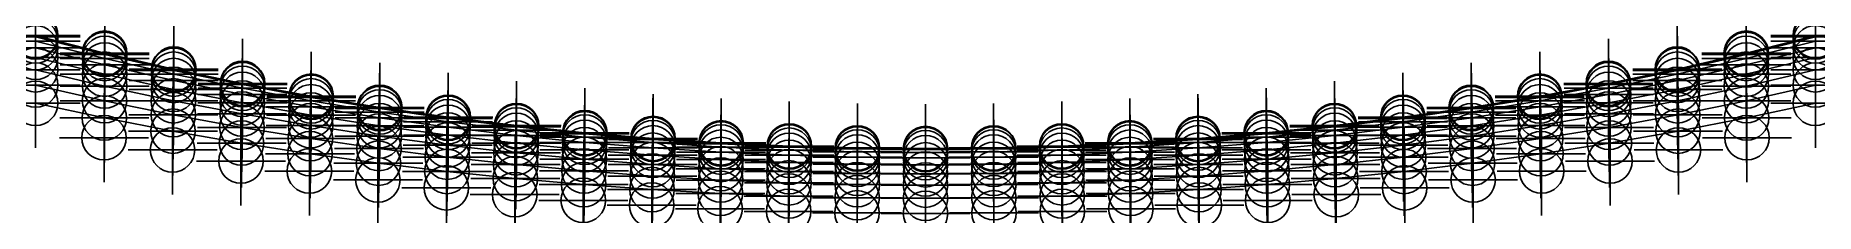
# Model space of a CAD drawing. Header units: inches. Extents: x 0.5 to 40.5, y -2.1 to 1.9.
import ezdxf

# ---------------------------------------------------------------- set-up
doc = ezdxf.new("R2010")
doc.units = ezdxf.units.IN
doc.header["$MEASUREMENT"] = 0
doc.header["$PDMODE"] = 34
for name, color, linetype in [('GF_Glass_01', 210, 'Continuous'), ('GF_Glass_02', 210, 'Continuous'), ('GF_Glass_03', 210, 'Continuous'), ('GF_Glass_04', 210, 'Continuous'), ('GF_Glass_05', 210, 'Continuous'), ('MF_horizontal', 104, 'Continuous'), ('MF_vertical', 44, 'Continuous'), ('NF_Glassload', 150, 'Continuous'), ('NF_RestraintsXYZ', 70, 'Continuous'), ('NF_Windload_01', 40, 'Continuous'), ('NF_Windload_02', 40, 'Continuous'), ('NF_Windload_03', 40, 'Continuous'), ('NF_Windload_04', 40, 'Continuous'), ('NF_Windload_05', 40, 'Continuous'), ('NF_Windload_06', 40, 'Continuous'), ('NF_Windload_07', 40, 'Continuous'), ('NF_Windload_08', 40, 'Continuous'), ('NF_Windload_09', 40, 'Continuous'), ('NF_Windload_10', 40, 'Continuous'), ('NF_Windload_11', 40, 'Continuous'), ('NF_Windload_12', 40, 'Continuous'), ('NF_Windload_13', 40, 'Continuous'), ('NF_Windload_14', 40, 'Continuous'), ('NF_Windload_15', 40, 'Continuous')]:
    doc.layers.add(name, color=color, linetype=linetype)

msp = doc.modelspace()

# ---------------------------------------------------------------- linework, layer by layer
for p, q in [((0.5, 1.866, 12.5), (2.054, 1.47, 12.5)), ((0.5, 1.836, 14.062), (2.054, 1.441, 14.057)), ((0.5, 1.836, 10.938), (2.054, 1.441, 10.943)), ((0.5, 1.744, 15.625), (2.054, 1.352, 15.613)), ((0.5, 1.744, 9.375), (2.054, 1.352, 9.387)), ((38.945, 1.47, 12.5), (40.5, 1.866, 12.5)), ((38.945, 1.441, 14.057), (40.5, 1.836, 14.062)), ((38.945, 1.441, 10.943), (40.5, 1.836, 10.938)), ((38.946, 1.352, 15.613), (40.5, 1.744, 15.625)), ((38.946, 1.352, 9.387), (40.5, 1.744, 9.375)), ((0.5, 1.591, 17.188), (2.053, 1.205, 17.171)), ((0.5, 1.591, 7.812), (2.053, 1.205, 7.829)), ((0.5, 1.375, 18.75), (2.052, 0.997, 18.73)), ((0.5, 1.375, 6.25), (2.052, 0.997, 6.27)), ((2.052, 0.997, 18.73), (2.053, 1.205, 17.171)), ((2.053, 1.205, 7.829), (2.052, 0.997, 6.27)), ((2.053, 1.205, 17.171), (2.054, 1.352, 15.613)), ((2.054, 1.352, 9.387), (2.053, 1.205, 7.829)), ((2.053, 1.205, 17.171), (3.603, 0.856, 17.158)), ((2.053, 1.205, 7.829), (3.603, 0.856, 7.842)), ((2.054, 1.47, 12.5), (3.605, 1.112, 12.5)), ((2.054, 1.441, 14.057), (2.054, 1.47, 12.5)), ((2.054, 1.47, 12.5), (2.054, 1.441, 10.943)), ((2.054, 1.441, 14.057), (3.605, 1.084, 14.052)), ((2.054, 1.441, 10.943), (3.605, 1.084, 10.948)), ((2.054, 1.352, 15.613), (2.054, 1.441, 14.057)), ((2.054, 1.441, 10.943), (2.054, 1.352, 9.387)), ((2.054, 1.352, 15.613), (3.604, 0.998, 15.604)), ((2.054, 1.352, 9.387), (3.604, 0.998, 9.396)), ((37.395, 1.112, 12.5), (38.945, 1.47, 12.5)), ((37.395, 1.084, 14.052), (38.945, 1.441, 14.057)), ((37.395, 1.084, 10.948), (38.945, 1.441, 10.943)), ((37.396, 0.998, 15.604), (38.946, 1.352, 15.613)), ((37.396, 0.998, 9.396), (38.946, 1.352, 9.387)), ((37.397, 0.856, 17.158), (38.946, 1.205, 17.171)), ((37.397, 0.856, 7.842), (38.946, 1.205, 7.829)), ((38.945, 1.441, 14.057), (38.945, 1.47, 12.5)), ((38.945, 1.47, 12.5), (38.945, 1.441, 10.943)), ((38.946, 1.352, 15.613), (38.945, 1.441, 14.057)), ((38.945, 1.441, 10.943), (38.946, 1.352, 9.387)), ((38.946, 1.205, 17.171), (40.5, 1.591, 17.188)), ((38.946, 1.205, 7.829), (40.5, 1.591, 7.812)), ((38.946, 1.205, 17.171), (38.946, 1.352, 15.613)), ((38.946, 1.352, 9.387), (38.946, 1.205, 7.829)), ((38.947, 0.997, 18.73), (38.946, 1.205, 17.171)), ((38.946, 1.205, 7.829), (38.947, 0.997, 6.27)), ((38.947, 0.997, 18.73), (40.5, 1.375, 18.75)), ((38.947, 0.997, 6.27), (40.5, 1.375, 6.25)), ((0.5, 1.097, 20.312), (2.051, 0.73, 20.291)), ((0.5, 1.096, 4.688), (2.051, 0.73, 4.709)), ((2.051, 0.73, 20.291), (2.052, 0.997, 18.73)), ((2.052, 0.997, 6.27), (2.051, 0.73, 4.709)), ((2.052, 0.997, 18.73), (3.601, 0.656, 18.715)), ((2.052, 0.997, 6.27), (3.601, 0.656, 6.285)), ((3.601, 0.656, 18.715), (3.603, 0.856, 17.158)), ((3.603, 0.856, 7.842), (3.601, 0.656, 6.285)), ((3.603, 0.856, 17.158), (3.604, 0.998, 15.604)), ((3.604, 0.998, 9.396), (3.603, 0.856, 7.842)), ((3.603, 0.856, 17.158), (5.148, 0.543, 17.149)), ((3.603, 0.856, 7.842), (5.148, 0.543, 7.851)), ((3.604, 0.998, 15.604), (3.605, 1.084, 14.052)), ((3.605, 1.084, 10.948), (3.604, 0.998, 9.396)), ((3.604, 0.998, 15.604), (5.15, 0.68, 15.597)), ((3.604, 0.998, 9.396), (5.15, 0.68, 9.403)), ((3.605, 1.112, 12.5), (5.151, 0.79, 12.5)), ((3.605, 1.084, 14.052), (3.605, 1.112, 12.5)), ((3.605, 1.112, 12.5), (3.605, 1.084, 10.948)), ((3.605, 1.084, 14.052), (5.151, 0.763, 14.048)), ((3.605, 1.084, 10.948), (5.151, 0.763, 10.952)), ((35.848, 0.79, 12.5), (37.395, 1.112, 12.5)), ((35.849, 0.763, 14.048), (37.395, 1.084, 14.052)), ((35.849, 0.763, 10.952), (37.395, 1.084, 10.948)), ((35.85, 0.68, 15.597), (37.396, 0.998, 15.604)), ((35.85, 0.68, 9.403), (37.396, 0.998, 9.396)), ((35.851, 0.543, 17.149), (37.397, 0.856, 17.158)), ((35.851, 0.543, 7.851), (37.397, 0.856, 7.842)), ((37.395, 1.084, 14.052), (37.395, 1.112, 12.5)), ((37.395, 1.112, 12.5), (37.395, 1.084, 10.948)), ((37.396, 0.998, 15.604), (37.395, 1.084, 14.052)), ((37.395, 1.084, 10.948), (37.396, 0.998, 9.396)), ((37.397, 0.856, 17.158), (37.396, 0.998, 15.604)), ((37.396, 0.998, 9.396), (37.397, 0.856, 7.842)), ((37.399, 0.656, 18.715), (37.397, 0.856, 17.158)), ((37.397, 0.856, 7.842), (37.399, 0.656, 6.285)), ((37.399, 0.656, 18.715), (38.947, 0.997, 18.73)), ((37.399, 0.656, 6.285), (38.947, 0.997, 6.27)), ((38.949, 0.73, 20.291), (38.947, 0.997, 18.73)), ((38.947, 0.997, 6.27), (38.949, 0.73, 4.709)), ((38.949, 0.73, 20.291), (40.5, 1.097, 20.312)), ((38.949, 0.73, 4.709), (40.5, 1.096, 4.688)), ((0.5, 0.753, 21.875), (2.049, 0.402, 21.854)), ((0.5, 0.753, 3.125), (2.049, 0.402, 3.146)), ((2.045, 0.014, 23.423), (2.049, 0.402, 21.854)), ((2.049, 0.402, 3.146), (2.045, 0.014, 1.577)), ((2.049, 0.402, 21.854), (2.051, 0.73, 20.291)), ((2.051, 0.73, 4.709), (2.049, 0.402, 3.146)), ((2.049, 0.402, 21.854), (3.594, 0.086, 21.84)), ((2.049, 0.402, 3.146), (3.594, 0.086, 3.16)), ((2.051, 0.73, 20.291), (3.598, 0.399, 20.275)), ((2.051, 0.73, 4.709), (3.598, 0.399, 4.725)), ((3.598, 0.399, 20.275), (3.601, 0.656, 18.715)), ((3.601, 0.656, 6.285), (3.598, 0.399, 4.725)), ((3.601, 0.656, 18.715), (5.146, 0.35, 18.704)), ((3.601, 0.656, 6.285), (5.146, 0.35, 6.296)), ((5.146, 0.35, 18.704), (5.148, 0.543, 17.149)), ((5.148, 0.543, 7.851), (5.146, 0.35, 6.296)), ((5.148, 0.543, 17.149), (5.15, 0.68, 15.597)), ((5.15, 0.68, 9.403), (5.148, 0.543, 7.851)), ((5.148, 0.543, 17.149), (6.691, 0.264, 17.141)), ((5.148, 0.543, 7.851), (6.691, 0.264, 7.859)), ((5.15, 0.68, 15.597), (5.151, 0.763, 14.048)), ((5.151, 0.763, 10.952), (5.15, 0.68, 9.403)), ((5.15, 0.68, 15.597), (6.693, 0.397, 15.592)), ((5.15, 0.68, 9.403), (6.693, 0.397, 9.408)), ((5.151, 0.79, 12.5), (6.694, 0.503, 12.5)), ((5.151, 0.763, 14.048), (5.151, 0.79, 12.5)), ((5.151, 0.79, 12.5), (5.151, 0.763, 10.952)), ((5.151, 0.763, 14.048), (6.694, 0.477, 14.045)), ((5.151, 0.763, 10.952), (6.694, 0.477, 10.955)), ((6.693, 0.397, 15.592), (6.694, 0.477, 14.045)), ((6.694, 0.477, 10.955), (6.693, 0.397, 9.408)), ((6.694, 0.503, 12.5), (8.235, 0.25, 12.5)), ((6.694, 0.477, 14.045), (6.694, 0.503, 12.5)), ((6.694, 0.503, 12.5), (6.694, 0.477, 10.955)), ((6.694, 0.477, 14.045), (8.234, 0.224, 14.043)), ((6.694, 0.477, 10.955), (8.234, 0.224, 10.957)), ((32.765, 0.25, 12.5), (34.305, 0.503, 12.5)), ((32.765, 0.224, 14.043), (34.306, 0.477, 14.045)), ((32.765, 0.224, 10.957), (34.306, 0.477, 10.955)), ((34.305, 0.503, 12.5), (35.848, 0.79, 12.5)), ((34.306, 0.477, 14.045), (34.305, 0.503, 12.5)), ((34.305, 0.503, 12.5), (34.306, 0.477, 10.955)), ((34.306, 0.477, 14.045), (35.849, 0.763, 14.048)), ((34.306, 0.477, 10.955), (35.849, 0.763, 10.952)), ((34.307, 0.397, 15.592), (34.306, 0.477, 14.045)), ((34.306, 0.477, 10.955), (34.307, 0.397, 9.408)), ((34.307, 0.397, 15.592), (35.85, 0.68, 15.597)), ((34.307, 0.397, 9.408), (35.85, 0.68, 9.403)), ((34.309, 0.264, 17.141), (35.851, 0.543, 17.149)), ((34.309, 0.264, 7.859), (35.851, 0.543, 7.851)), ((35.849, 0.763, 14.048), (35.848, 0.79, 12.5)), ((35.848, 0.79, 12.5), (35.849, 0.763, 10.952)), ((35.85, 0.68, 15.597), (35.849, 0.763, 14.048)), ((35.849, 0.763, 10.952), (35.85, 0.68, 9.403)), ((35.851, 0.543, 17.149), (35.85, 0.68, 15.597)), ((35.85, 0.68, 9.403), (35.851, 0.543, 7.851)), ((35.854, 0.35, 18.704), (35.851, 0.543, 17.149)), ((35.851, 0.543, 7.851), (35.854, 0.35, 6.296)), ((35.854, 0.35, 18.704), (37.399, 0.656, 18.715)), ((35.854, 0.35, 6.296), (37.399, 0.656, 6.285)), ((37.402, 0.399, 20.275), (37.399, 0.656, 18.715)), ((37.399, 0.656, 6.285), (37.402, 0.399, 4.725)), ((37.402, 0.399, 20.275), (38.949, 0.73, 20.291)), ((37.402, 0.399, 4.725), (38.949, 0.73, 4.709)), ((37.406, 0.086, 21.84), (38.951, 0.402, 21.854)), ((37.406, 0.086, 3.16), (38.951, 0.402, 3.146)), ((38.951, 0.402, 21.854), (38.949, 0.73, 20.291)), ((38.949, 0.73, 4.709), (38.951, 0.402, 3.146)), ((38.951, 0.402, 21.854), (40.5, 0.753, 21.875)), ((38.951, 0.402, 3.146), (40.5, 0.753, 3.125)), ((38.955, 0.014, 23.423), (38.951, 0.402, 21.854)), ((38.951, 0.402, 3.146), (38.955, 0.014, 1.577)), ((0.5, 0.344, 23.438), (2.045, 0.014, 23.423)), ((0.5, 0.344, 1.562), (2.045, 0.014, 1.577)), ((2.038, -0.432, 25), (2.045, 0.014, 23.423)), ((2.045, 0.014, 1.577), (2.038, -0.432)), ((2.045, 0.014, 23.423), (3.587, -0.284, 23.414)), ((2.045, 0.014, 1.577), (3.587, -0.284, 1.586)), ((3.587, -0.284, 23.414), (3.594, 0.086, 21.84)), ((3.594, 0.086, 3.16), (3.587, -0.284, 1.586)), ((3.594, 0.086, 21.84), (3.598, 0.399, 20.275)), ((3.598, 0.399, 4.725), (3.594, 0.086, 3.16)), ((3.594, 0.086, 21.84), (5.136, -0.198, 21.83)), ((3.594, 0.086, 3.16), (5.136, -0.198, 3.17)), ((3.598, 0.399, 20.275), (5.142, 0.104, 20.263)), ((3.598, 0.399, 4.725), (5.142, 0.103, 4.737)), ((5.136, -0.198, 21.83), (5.142, 0.104, 20.263)), ((5.142, 0.103, 4.737), (5.136, -0.198, 3.17)), ((5.142, 0.104, 20.263), (5.146, 0.35, 18.704)), ((5.146, 0.35, 6.296), (5.142, 0.103, 4.737)), ((5.142, 0.104, 20.263), (6.683, -0.16, 20.255)), ((5.142, 0.103, 4.737), (6.683, -0.16, 4.745)), ((5.146, 0.35, 18.704), (6.688, 0.078, 18.695)), ((5.146, 0.35, 6.296), (6.688, 0.078, 6.305)), ((6.683, -0.16, 20.255), (6.688, 0.078, 18.695)), ((6.688, 0.078, 6.305), (6.683, -0.16, 4.745)), ((6.688, 0.078, 18.695), (6.691, 0.264, 17.141)), ((6.691, 0.264, 7.859), (6.688, 0.078, 6.305)), ((6.688, 0.078, 18.695), (8.228, -0.162, 18.689)), ((6.688, 0.078, 6.305), (8.228, -0.162, 6.311)), ((6.691, 0.264, 17.141), (6.693, 0.397, 15.592)), ((6.693, 0.397, 9.408), (6.691, 0.264, 7.859)), ((6.691, 0.264, 17.141), (8.231, 0.018, 17.136)), ((6.691, 0.264, 7.859), (8.231, 0.018, 7.864)), ((6.693, 0.397, 15.592), (8.233, 0.147, 15.588)), ((6.693, 0.397, 9.408), (8.233, 0.147, 9.412)), ((8.228, -0.162, 18.689), (8.231, 0.018, 17.136)), ((8.231, 0.018, 7.864), (8.228, -0.162, 6.311)), ((8.231, 0.018, 17.136), (8.233, 0.147, 15.588)), ((8.233, 0.147, 9.412), (8.231, 0.018, 7.864)), ((8.231, 0.018, 17.136), (9.769, -0.196, 17.132)), ((8.231, 0.018, 7.864), (9.769, -0.196, 7.868)), ((8.233, 0.147, 15.588), (8.234, 0.224, 14.043)), ((8.234, 0.224, 10.957), (8.233, 0.147, 9.412)), ((8.233, 0.147, 15.588), (9.771, -0.071, 15.585)), ((8.233, 0.147, 9.412), (9.771, -0.071, 9.415)), ((8.234, 0.224, 14.043), (8.235, 0.25, 12.5)), ((8.235, 0.25, 12.5), (8.234, 0.224, 10.957)), ((8.234, 0.224, 14.043), (9.772, 0.004, 14.042)), ((8.234, 0.224, 10.957), (9.772, 0.004, 10.958)), ((8.235, 0.25, 12.5), (9.773, 0.029, 12.5)), ((9.771, -0.071, 15.585), (9.772, 0.004, 14.042)), ((9.772, 0.004, 10.958), (9.771, -0.071, 9.415)), ((9.772, 0.004, 14.042), (9.773, 0.029, 12.5)), ((9.773, 0.029, 12.5), (9.772, 0.004, 10.958)), ((9.772, 0.004, 14.042), (11.308, -0.184, 14.04)), ((9.772, 0.004, 10.958), (11.308, -0.184, 10.96)), ((9.773, 0.029, 12.5), (11.309, -0.16, 12.5)), ((29.691, -0.16, 12.5), (31.227, 0.029, 12.5)), ((29.691, -0.184, 14.04), (31.227, 0.004, 14.042)), ((29.691, -0.184, 10.96), (31.227, 0.004, 10.958)), ((31.227, 0.029, 12.5), (32.765, 0.25, 12.5)), ((31.227, 0.004, 14.042), (32.765, 0.224, 14.043)), ((31.227, 0.004, 10.958), (32.765, 0.224, 10.957)), ((31.227, 0.004, 14.042), (31.227, 0.029, 12.5)), ((31.227, 0.029, 12.5), (31.227, 0.004, 10.958)), ((31.229, -0.071, 15.585), (31.227, 0.004, 14.042)), ((31.227, 0.004, 10.958), (31.229, -0.071, 9.415)), ((31.229, -0.071, 15.585), (32.767, 0.147, 15.588)), ((31.229, -0.071, 9.415), (32.767, 0.147, 9.412)), ((31.231, -0.196, 17.132), (32.769, 0.018, 17.136)), ((31.231, -0.196, 7.868), (32.769, 0.018, 7.864)), ((32.765, 0.224, 14.043), (32.765, 0.25, 12.5)), ((32.765, 0.25, 12.5), (32.765, 0.224, 10.957)), ((32.767, 0.147, 15.588), (32.765, 0.224, 14.043)), ((32.765, 0.224, 10.957), (32.767, 0.147, 9.412)), ((32.767, 0.147, 15.588), (34.307, 0.397, 15.592)), ((32.767, 0.147, 9.412), (34.307, 0.397, 9.408)), ((32.769, 0.018, 17.136), (32.767, 0.147, 15.588)), ((32.767, 0.147, 9.412), (32.769, 0.018, 7.864)), ((32.769, 0.018, 17.136), (34.309, 0.264, 17.141)), ((32.769, 0.018, 7.864), (34.309, 0.264, 7.859)), ((32.772, -0.162, 18.689), (32.769, 0.018, 17.136)), ((32.769, 0.018, 7.864), (32.772, -0.162, 6.311)), ((32.772, -0.162, 18.689), (34.312, 0.078, 18.695)), ((32.772, -0.162, 6.311), (34.312, 0.078, 6.305)), ((34.309, 0.264, 17.141), (34.307, 0.397, 15.592)), ((34.307, 0.397, 9.408), (34.309, 0.264, 7.859)), ((34.312, 0.078, 18.695), (34.309, 0.264, 17.141)), ((34.309, 0.264, 7.859), (34.312, 0.078, 6.305)), ((34.312, 0.078, 18.695), (35.854, 0.35, 18.704)), ((34.312, 0.078, 6.305), (35.854, 0.35, 6.296)), ((34.316, -0.16, 20.255), (34.312, 0.078, 18.695)), ((34.312, 0.078, 6.305), (34.316, -0.16, 4.745)), ((34.316, -0.16, 20.255), (35.858, 0.103, 20.263)), ((34.316, -0.16, 4.745), (35.858, 0.103, 4.737)), ((35.858, 0.103, 20.263), (35.854, 0.35, 18.704)), ((35.854, 0.35, 6.296), (35.858, 0.103, 4.737)), ((35.858, 0.103, 20.263), (37.402, 0.399, 20.275)), ((35.858, 0.103, 4.737), (37.402, 0.399, 4.725)), ((35.863, -0.198, 21.83), (35.858, 0.103, 20.263)), ((35.858, 0.103, 4.737), (35.863, -0.198, 3.17)), ((35.863, -0.198, 21.83), (37.406, 0.086, 21.84)), ((35.863, -0.198, 3.17), (37.406, 0.086, 3.16)), ((37.406, 0.086, 21.84), (37.402, 0.399, 20.275)), ((37.402, 0.399, 4.725), (37.406, 0.086, 3.16)), ((37.412, -0.284, 23.414), (37.406, 0.086, 21.84)), ((37.406, 0.086, 3.16), (37.412, -0.284, 1.586)), ((37.412, -0.284, 23.414), (38.955, 0.014, 23.423)), ((37.412, -0.284, 1.586), (38.955, 0.014, 1.577)), ((38.955, 0.014, 23.423), (40.5, 0.344, 23.438)), ((38.955, 0.014, 1.577), (40.5, 0.344, 1.562)), ((38.961, -0.432, 25), (38.955, 0.014, 23.423)), ((38.955, 0.014, 1.577), (38.961, -0.432)), ((3.577, -0.706, 25), (3.587, -0.284, 23.414)), ((3.587, -0.284, 1.586), (3.577, -0.706)), ((3.587, -0.284, 23.414), (5.128, -0.551, 23.408)), ((3.587, -0.284, 1.586), (5.128, -0.551, 1.592)), ((5.128, -0.551, 23.408), (5.136, -0.198, 21.83)), ((5.136, -0.198, 3.17), (5.128, -0.551, 1.592)), ((5.136, -0.198, 21.83), (6.677, -0.45, 21.823)), ((5.136, -0.198, 3.17), (6.677, -0.45, 3.177)), ((6.677, -0.45, 21.823), (6.683, -0.16, 20.255)), ((6.683, -0.16, 4.745), (6.677, -0.45, 3.177)), ((6.683, -0.16, 20.255), (8.223, -0.393, 20.249)), ((6.683, -0.16, 4.745), (8.223, -0.393, 4.751)), ((8.216, -0.674, 21.818), (8.223, -0.393, 20.249)), ((8.223, -0.393, 4.751), (8.216, -0.674, 3.182)), ((8.223, -0.393, 20.249), (8.228, -0.162, 18.689)), ((8.228, -0.162, 6.311), (8.223, -0.393, 4.751)), ((8.223, -0.393, 20.249), (9.76, -0.596, 20.244)), ((8.223, -0.393, 4.751), (9.76, -0.596, 4.756)), ((8.228, -0.162, 18.689), (9.765, -0.372, 18.684)), ((8.228, -0.162, 6.311), (9.765, -0.372, 6.316)), ((9.76, -0.596, 20.244), (9.765, -0.372, 18.684)), ((9.765, -0.372, 6.316), (9.76, -0.596, 4.756)), ((9.765, -0.372, 18.684), (9.769, -0.196, 17.132)), ((9.769, -0.196, 7.868), (9.765, -0.372, 6.316)), ((9.765, -0.372, 18.684), (11.302, -0.551, 18.681)), ((9.765, -0.372, 6.316), (11.302, -0.551, 6.319)), ((9.769, -0.196, 17.132), (9.771, -0.071, 15.585)), ((9.771, -0.071, 9.415), (9.769, -0.196, 7.868)), ((9.769, -0.196, 17.132), (11.305, -0.38, 17.129)), ((9.769, -0.196, 7.868), (11.305, -0.38, 7.871)), ((9.771, -0.071, 15.585), (11.307, -0.258, 15.583)), ((9.771, -0.071, 9.415), (11.307, -0.258, 9.417)), ((11.302, -0.551, 18.681), (11.305, -0.38, 17.129)), ((11.305, -0.38, 7.871), (11.302, -0.551, 6.319)), ((11.305, -0.38, 17.129), (11.307, -0.258, 15.583)), ((11.307, -0.258, 9.417), (11.305, -0.38, 7.871)), ((11.305, -0.38, 17.129), (12.84, -0.535, 17.127)), ((11.305, -0.38, 7.871), (12.84, -0.535, 7.873)), ((11.307, -0.258, 15.583), (11.308, -0.184, 14.04)), ((11.308, -0.184, 10.96), (11.307, -0.258, 9.417)), ((11.307, -0.258, 15.583), (12.842, -0.415, 15.581)), ((11.307, -0.258, 9.417), (12.842, -0.415, 9.419)), ((11.308, -0.184, 14.04), (11.309, -0.16, 12.5)), ((11.309, -0.16, 12.5), (11.308, -0.184, 10.96)), ((11.308, -0.184, 14.04), (12.843, -0.343, 14.04)), ((11.308, -0.184, 10.96), (12.843, -0.343, 10.96)), ((11.309, -0.16, 12.5), (12.843, -0.319, 12.5)), ((12.842, -0.415, 15.581), (12.843, -0.343, 14.04)), ((12.843, -0.343, 10.96), (12.842, -0.415, 9.419)), ((12.843, -0.319, 12.5), (14.376, -0.448, 12.5)), ((12.843, -0.343, 14.04), (12.843, -0.319, 12.5)), ((12.843, -0.319, 12.5), (12.843, -0.343, 10.96)), ((12.843, -0.343, 14.04), (14.376, -0.471, 14.039)), ((12.843, -0.343, 10.96), (14.376, -0.471, 10.961)), ((26.624, -0.448, 12.5), (28.157, -0.319, 12.5)), ((26.624, -0.471, 14.039), (28.157, -0.343, 14.04)), ((26.624, -0.471, 10.961), (28.157, -0.343, 10.96)), ((28.157, -0.319, 12.5), (29.691, -0.16, 12.5)), ((28.157, -0.343, 14.04), (29.691, -0.184, 14.04)), ((28.157, -0.343, 10.96), (29.691, -0.184, 10.96)), ((28.157, -0.343, 14.04), (28.157, -0.319, 12.5)), ((28.157, -0.319, 12.5), (28.157, -0.343, 10.96)), ((28.158, -0.415, 15.581), (28.157, -0.343, 14.04)), ((28.157, -0.343, 10.96), (28.158, -0.415, 9.419)), ((28.158, -0.415, 15.581), (29.693, -0.258, 15.583)), ((28.158, -0.415, 9.419), (29.693, -0.258, 9.417)), ((28.16, -0.535, 17.127), (29.695, -0.38, 17.129)), ((28.16, -0.535, 7.873), (29.695, -0.38, 7.871)), ((29.691, -0.184, 14.04), (29.691, -0.16, 12.5)), ((29.691, -0.16, 12.5), (29.691, -0.184, 10.96)), ((29.693, -0.258, 15.583), (29.691, -0.184, 14.04)), ((29.691, -0.184, 10.96), (29.693, -0.258, 9.417)), ((29.693, -0.258, 15.583), (31.229, -0.071, 15.585)), ((29.693, -0.258, 9.417), (31.229, -0.071, 9.415)), ((29.695, -0.38, 17.129), (29.693, -0.258, 15.583)), ((29.693, -0.258, 9.417), (29.695, -0.38, 7.871)), ((29.695, -0.38, 17.129), (31.231, -0.196, 17.132)), ((29.695, -0.38, 7.871), (31.231, -0.196, 7.868)), ((29.698, -0.551, 18.681), (29.695, -0.38, 17.129)), ((29.695, -0.38, 7.871), (29.698, -0.551, 6.319)), ((29.698, -0.551, 18.681), (31.234, -0.372, 18.684)), ((29.698, -0.551, 6.319), (31.234, -0.372, 6.316)), ((31.231, -0.196, 17.132), (31.229, -0.071, 15.585)), ((31.229, -0.071, 9.415), (31.231, -0.196, 7.868)), ((31.234, -0.372, 18.684), (31.231, -0.196, 17.132)), ((31.231, -0.196, 7.868), (31.234, -0.372, 6.316)), ((31.234, -0.372, 18.684), (32.772, -0.162, 18.689)), ((31.234, -0.372, 6.316), (32.772, -0.162, 6.311)), ((31.239, -0.596, 20.244), (31.234, -0.372, 18.684)), ((31.234, -0.372, 6.316), (31.239, -0.596, 4.756)), ((31.239, -0.596, 20.244), (32.777, -0.393, 20.249)), ((31.239, -0.596, 4.756), (32.777, -0.393, 4.751)), ((32.777, -0.393, 20.249), (32.772, -0.162, 18.689)), ((32.772, -0.162, 6.311), (32.777, -0.393, 4.751)), ((32.777, -0.393, 20.249), (34.316, -0.16, 20.255)), ((32.777, -0.393, 4.751), (34.316, -0.16, 4.745)), ((32.784, -0.674, 21.818), (32.777, -0.393, 20.249)), ((32.777, -0.393, 4.751), (32.784, -0.674, 3.182)), ((34.323, -0.45, 21.823), (34.316, -0.16, 20.255)), ((34.316, -0.16, 4.745), (34.323, -0.45, 3.177)), ((34.323, -0.45, 21.823), (35.863, -0.198, 21.83)), ((34.323, -0.45, 3.177), (35.863, -0.198, 3.17)), ((35.872, -0.551, 23.408), (35.863, -0.198, 21.83)), ((35.863, -0.198, 3.17), (35.872, -0.551, 1.592)), ((35.872, -0.551, 23.408), (37.412, -0.284, 23.414)), ((35.872, -0.551, 1.592), (37.412, -0.284, 1.586)), ((37.423, -0.706, 25), (37.412, -0.284, 23.414)), ((37.412, -0.284, 1.586), (37.423, -0.706)), ((5.115, -0.955, 25), (5.128, -0.551, 23.408)), ((5.128, -0.551, 1.592), (5.115, -0.955)), ((5.128, -0.551, 23.408), (6.667, -0.791, 23.404)), ((5.128, -0.551, 1.592), (6.667, -0.791, 1.596)), ((6.654, -1.18, 25), (6.667, -0.791, 23.404)), ((6.667, -0.791, 1.596), (6.654, -1.18)), ((6.667, -0.791, 23.404), (6.677, -0.45, 21.823)), ((6.677, -0.45, 3.177), (6.667, -0.791, 1.596)), ((6.667, -0.791, 23.404), (8.206, -1.004, 23.401)), ((6.667, -0.791, 1.596), (8.206, -1.004, 1.599)), ((6.677, -0.45, 21.823), (8.216, -0.674, 21.818)), ((6.677, -0.45, 3.177), (8.216, -0.674, 3.182)), ((8.206, -1.004, 23.401), (8.216, -0.674, 21.818)), ((8.216, -0.674, 3.182), (8.206, -1.004, 1.599)), ((8.216, -0.674, 21.818), (9.753, -0.869, 21.815)), ((8.216, -0.674, 3.182), (9.753, -0.869, 3.185)), ((9.753, -0.869, 21.815), (9.76, -0.596, 20.244)), ((9.76, -0.596, 4.756), (9.753, -0.869, 3.185)), ((9.76, -0.596, 20.244), (11.297, -0.771, 20.241)), ((9.76, -0.596, 4.756), (11.297, -0.771, 4.759)), ((11.29, -1.037, 21.812), (11.297, -0.771, 20.241)), ((11.297, -0.771, 4.759), (11.29, -1.037, 3.188)), ((11.297, -0.771, 20.241), (11.302, -0.551, 18.681)), ((11.302, -0.551, 6.319), (11.297, -0.771, 4.759)), ((11.297, -0.771, 20.241), (12.832, -0.917, 20.239)), ((11.297, -0.771, 4.759), (12.832, -0.917, 4.761)), ((11.302, -0.551, 18.681), (12.836, -0.702, 18.678)), ((11.302, -0.551, 6.319), (12.836, -0.702, 6.322)), ((12.832, -0.917, 20.239), (12.836, -0.702, 18.678)), ((12.836, -0.702, 6.322), (12.832, -0.917, 4.761)), ((12.836, -0.702, 18.678), (12.84, -0.535, 17.127)), ((12.84, -0.535, 7.873), (12.836, -0.702, 6.322)), ((12.836, -0.702, 18.678), (14.37, -0.825, 18.677)), ((12.836, -0.702, 6.322), (14.37, -0.825, 6.323)), ((12.84, -0.535, 17.127), (12.842, -0.415, 15.581)), ((12.842, -0.415, 9.419), (12.84, -0.535, 7.873)), ((12.84, -0.535, 17.127), (14.373, -0.66, 17.125)), ((12.84, -0.535, 7.873), (14.373, -0.66, 7.875)), ((12.842, -0.415, 15.581), (14.375, -0.542, 15.58)), ((12.842, -0.415, 9.419), (14.375, -0.542, 9.42)), ((14.37, -0.825, 18.677), (14.373, -0.66, 17.125)), ((14.373, -0.66, 7.875), (14.37, -0.825, 6.323)), ((14.373, -0.66, 17.125), (14.375, -0.542, 15.58)), ((14.375, -0.542, 9.42), (14.373, -0.66, 7.875)), ((14.373, -0.66, 17.125), (15.905, -0.757, 17.124)), ((14.373, -0.66, 7.875), (15.905, -0.757, 7.876)), ((14.375, -0.542, 15.58), (14.376, -0.471, 14.039)), ((14.376, -0.471, 10.961), (14.375, -0.542, 9.42)), ((14.375, -0.542, 15.58), (15.907, -0.641, 15.579)), ((14.375, -0.542, 9.42), (15.907, -0.641, 9.421)), ((14.376, -0.448, 12.5), (15.908, -0.547, 12.5)), ((14.376, -0.471, 14.039), (14.376, -0.448, 12.5)), ((14.376, -0.448, 12.5), (14.376, -0.471, 10.961)), ((14.376, -0.471, 14.039), (15.908, -0.571, 14.039)), ((14.376, -0.471, 10.961), (15.908, -0.571, 10.961)), ((15.903, -0.92, 18.676), (15.905, -0.757, 17.124)), ((15.905, -0.757, 7.876), (15.903, -0.92, 6.324)), ((15.905, -0.757, 17.124), (15.907, -0.641, 15.579)), ((15.907, -0.641, 9.421), (15.905, -0.757, 7.876)), ((15.905, -0.757, 17.124), (17.437, -0.826, 17.123)), ((15.905, -0.757, 7.876), (17.437, -0.826, 7.877)), ((15.907, -0.641, 15.579), (15.908, -0.571, 14.039)), ((15.908, -0.571, 10.961), (15.907, -0.641, 9.421)), ((15.907, -0.641, 15.579), (17.438, -0.711, 15.579)), ((15.907, -0.641, 9.421), (17.438, -0.711, 9.421)), ((15.908, -0.547, 12.5), (17.439, -0.618, 12.5)), ((15.908, -0.571, 14.039), (15.908, -0.547, 12.5)), ((15.908, -0.547, 12.5), (15.908, -0.571, 10.961)), ((15.908, -0.571, 14.039), (17.439, -0.641, 14.038)), ((15.908, -0.571, 10.961), (17.439, -0.641, 10.962)), ((17.437, -0.826, 17.123), (17.438, -0.711, 15.579)), ((17.438, -0.711, 9.421), (17.437, -0.826, 7.877)), ((17.438, -0.711, 15.579), (17.439, -0.641, 14.038)), ((17.439, -0.641, 10.962), (17.438, -0.711, 9.421)), ((17.438, -0.711, 15.579), (18.969, -0.752, 15.578)), ((17.438, -0.711, 9.421), (18.969, -0.752, 9.422)), ((17.439, -0.618, 12.5), (18.969, -0.661, 12.5)), ((17.439, -0.641, 14.038), (17.439, -0.618, 12.5)), ((17.439, -0.618, 12.5), (17.439, -0.641, 10.962)), ((17.439, -0.641, 14.038), (18.969, -0.684, 14.038)), ((17.439, -0.641, 10.962), (18.969, -0.684, 10.962)), ((18.969, -0.661, 12.5), (20.5, -0.675, 12.5)), ((18.969, -0.684, 14.038), (18.969, -0.661, 12.5)), ((18.969, -0.661, 12.5), (18.969, -0.684, 10.962)), ((18.969, -0.684, 14.038), (20.5, -0.698, 14.038)), ((18.969, -0.684, 10.962), (20.5, -0.698, 10.962)), ((18.969, -0.752, 15.578), (18.969, -0.684, 14.038)), ((18.969, -0.684, 10.962), (18.969, -0.752, 9.422)), ((18.969, -0.752, 15.578), (20.5, -0.766, 15.578)), ((18.969, -0.752, 9.422), (20.5, -0.766, 9.422)), ((18.969, -0.867, 17.123), (18.969, -0.752, 15.578)), ((18.969, -0.752, 9.422), (18.969, -0.867, 7.877)), ((20.5, -0.675, 12.5), (22.03, -0.661, 12.5)), ((20.5, -0.698, 14.038), (20.5, -0.675, 12.5)), ((20.5, -0.675, 12.5), (20.5, -0.698, 10.962)), ((20.5, -0.698, 14.038), (22.03, -0.684, 14.038)), ((20.5, -0.698, 10.962), (22.03, -0.684, 10.962)), ((20.5, -0.766, 15.578), (20.5, -0.698, 14.038)), ((20.5, -0.698, 10.962), (20.5, -0.766, 9.422)), ((20.5, -0.766, 15.578), (22.031, -0.752, 15.578)), ((20.5, -0.766, 9.422), (22.031, -0.752, 9.422)), ((20.5, -0.881, 17.123), (20.5, -0.766, 15.578)), ((20.5, -0.766, 9.422), (20.5, -0.881, 7.877)), ((22.03, -0.661, 12.5), (23.561, -0.618, 12.5)), ((22.03, -0.684, 14.038), (23.561, -0.641, 14.038)), ((22.03, -0.684, 10.962), (23.561, -0.641, 10.962)), ((22.03, -0.684, 14.038), (22.03, -0.661, 12.5)), ((22.03, -0.661, 12.5), (22.03, -0.684, 10.962)), ((22.031, -0.752, 15.578), (22.03, -0.684, 14.038)), ((22.03, -0.684, 10.962), (22.031, -0.752, 9.422)), ((22.031, -0.752, 15.578), (23.562, -0.711, 15.579)), ((22.031, -0.752, 9.422), (23.562, -0.711, 9.421)), ((22.031, -0.867, 17.123), (22.031, -0.752, 15.578)), ((22.031, -0.752, 9.422), (22.031, -0.867, 7.877)), ((23.561, -0.618, 12.5), (25.092, -0.547, 12.5)), ((23.561, -0.641, 14.038), (25.092, -0.571, 14.039)), ((23.561, -0.641, 10.962), (25.092, -0.571, 10.961)), ((23.561, -0.641, 14.038), (23.561, -0.618, 12.5)), ((23.561, -0.618, 12.5), (23.561, -0.641, 10.962)), ((23.562, -0.711, 15.579), (23.561, -0.641, 14.038)), ((23.561, -0.641, 10.962), (23.562, -0.711, 9.421)), ((23.562, -0.711, 15.579), (25.093, -0.641, 15.579)), ((23.562, -0.711, 9.421), (25.093, -0.641, 9.421)), ((23.563, -0.826, 17.123), (23.562, -0.711, 15.579)), ((23.562, -0.711, 9.421), (23.563, -0.826, 7.877)), ((23.563, -0.826, 17.123), (25.094, -0.757, 17.124)), ((23.563, -0.826, 7.877), (25.094, -0.757, 7.876)), ((25.092, -0.547, 12.5), (26.624, -0.448, 12.5)), ((25.092, -0.571, 14.039), (26.624, -0.471, 14.039)), ((25.092, -0.571, 10.961), (26.624, -0.471, 10.961)), ((25.092, -0.571, 14.039), (25.092, -0.547, 12.5)), ((25.092, -0.547, 12.5), (25.092, -0.571, 10.961)), ((25.093, -0.641, 15.579), (25.092, -0.571, 14.039)), ((25.092, -0.571, 10.961), (25.093, -0.641, 9.421)), ((25.093, -0.641, 15.579), (26.625, -0.542, 15.58)), ((25.093, -0.641, 9.421), (26.625, -0.542, 9.42)), ((25.094, -0.757, 17.124), (25.093, -0.641, 15.579)), ((25.093, -0.641, 9.421), (25.094, -0.757, 7.876)), ((25.094, -0.757, 17.124), (26.627, -0.66, 17.125)), ((25.094, -0.757, 7.876), (26.627, -0.66, 7.875)), ((25.096, -0.92, 18.676), (25.094, -0.757, 17.124)), ((25.094, -0.757, 7.876), (25.096, -0.92, 6.324)), ((26.624, -0.471, 14.039), (26.624, -0.448, 12.5)), ((26.624, -0.448, 12.5), (26.624, -0.471, 10.961)), ((26.625, -0.542, 15.58), (26.624, -0.471, 14.039)), ((26.624, -0.471, 10.961), (26.625, -0.542, 9.42)), ((26.625, -0.542, 15.58), (28.158, -0.415, 15.581)), ((26.625, -0.542, 9.42), (28.158, -0.415, 9.419)), ((26.627, -0.66, 17.125), (26.625, -0.542, 15.58)), ((26.625, -0.542, 9.42), (26.627, -0.66, 7.875)), ((26.627, -0.66, 17.125), (28.16, -0.535, 17.127)), ((26.627, -0.66, 7.875), (28.16, -0.535, 7.873)), ((26.629, -0.825, 18.677), (26.627, -0.66, 17.125)), ((26.627, -0.66, 7.875), (26.629, -0.825, 6.323)), ((26.629, -0.825, 18.677), (28.163, -0.702, 18.678)), ((26.629, -0.825, 6.323), (28.163, -0.702, 6.322)), ((28.16, -0.535, 17.127), (28.158, -0.415, 15.581)), ((28.158, -0.415, 9.419), (28.16, -0.535, 7.873)), ((28.163, -0.702, 18.678), (28.16, -0.535, 17.127)), ((28.16, -0.535, 7.873), (28.163, -0.702, 6.322)), ((28.163, -0.702, 18.678), (29.698, -0.551, 18.681)), ((28.163, -0.702, 6.322), (29.698, -0.551, 6.319)), ((28.168, -0.917, 20.239), (28.163, -0.702, 18.678)), ((28.163, -0.702, 6.322), (28.168, -0.917, 4.761)), ((28.168, -0.917, 20.239), (29.703, -0.771, 20.241)), ((28.168, -0.917, 4.761), (29.703, -0.771, 4.759)), ((29.703, -0.771, 20.241), (29.698, -0.551, 18.681)), ((29.698, -0.551, 6.319), (29.703, -0.771, 4.759)), ((29.703, -0.771, 20.241), (31.239, -0.596, 20.244)), ((29.703, -0.771, 4.759), (31.239, -0.596, 4.756)), ((29.709, -1.037, 21.812), (29.703, -0.771, 20.241)), ((29.703, -0.771, 4.759), (29.709, -1.037, 3.188)), ((31.246, -0.869, 21.815), (31.239, -0.596, 20.244)), ((31.239, -0.596, 4.756), (31.246, -0.869, 3.185)), ((31.246, -0.869, 21.815), (32.784, -0.674, 21.818)), ((31.246, -0.869, 3.185), (32.784, -0.674, 3.182)), ((32.784, -0.674, 21.818), (34.323, -0.45, 21.823)), ((32.784, -0.674, 3.182), (34.323, -0.45, 3.177)), ((32.794, -1.004, 23.401), (32.784, -0.674, 21.818)), ((32.784, -0.674, 3.182), (32.794, -1.004, 1.599)), ((32.794, -1.004, 23.401), (34.332, -0.791, 23.404)), ((32.794, -1.004, 1.599), (34.332, -0.791, 1.596)), ((34.332, -0.791, 23.404), (34.323, -0.45, 21.823)), ((34.323, -0.45, 3.177), (34.332, -0.791, 1.596)), ((34.332, -0.791, 23.404), (35.872, -0.551, 23.408)), ((34.332, -0.791, 1.596), (35.872, -0.551, 1.592)), ((34.346, -1.18, 25), (34.332, -0.791, 23.404)), ((34.332, -0.791, 1.596), (34.346, -1.18)), ((35.884, -0.955, 25), (35.872, -0.551, 23.408)), ((35.872, -0.551, 1.592), (35.884, -0.955)), ((8.192, -1.381, 25), (8.206, -1.004, 23.401)), ((8.206, -1.004, 1.599), (8.192, -1.381)), ((8.206, -1.004, 23.401), (9.744, -1.19, 23.399)), ((8.206, -1.004, 1.599), (9.744, -1.19, 1.601)), ((9.731, -1.558, 25), (9.744, -1.19, 23.399)), ((9.744, -1.19, 1.601), (9.731, -1.558)), ((9.744, -1.19, 23.399), (9.753, -0.869, 21.815)), ((9.753, -0.869, 3.185), (9.744, -1.19, 1.601)), ((9.744, -1.19, 23.399), (11.281, -1.351, 23.397)), ((9.744, -1.19, 1.601), (11.281, -1.351, 1.603)), ((9.753, -0.869, 21.815), (11.29, -1.037, 21.812)), ((9.753, -0.869, 3.185), (11.29, -1.037, 3.188)), ((11.281, -1.351, 23.397), (11.29, -1.037, 21.812)), ((11.29, -1.037, 3.188), (11.281, -1.351, 1.603)), ((11.29, -1.037, 21.812), (12.826, -1.179, 21.81)), ((11.29, -1.037, 3.188), (12.826, -1.179, 3.19)), ((12.818, -1.487, 23.396), (12.826, -1.179, 21.81)), ((12.826, -1.179, 3.19), (12.818, -1.487, 1.604)), ((12.826, -1.179, 21.81), (12.832, -0.917, 20.239)), ((12.832, -0.917, 4.761), (12.826, -1.179, 3.19)), ((12.826, -1.179, 21.81), (14.362, -1.294, 21.809)), ((12.826, -1.179, 3.19), (14.362, -1.294, 3.191)), ((12.832, -0.917, 20.239), (14.367, -1.036, 20.237)), ((12.832, -0.917, 4.761), (14.367, -1.036, 4.763)), ((14.362, -1.294, 21.809), (14.367, -1.036, 20.237)), ((14.367, -1.036, 4.763), (14.362, -1.294, 3.191)), ((14.367, -1.036, 20.237), (14.37, -0.825, 18.677)), ((14.37, -0.825, 6.323), (14.367, -1.036, 4.763)), ((14.367, -1.036, 20.237), (15.9, -1.129, 20.236)), ((14.367, -1.036, 4.763), (15.9, -1.129, 4.764)), ((14.37, -0.825, 18.677), (15.903, -0.92, 18.676)), ((14.37, -0.825, 6.323), (15.903, -0.92, 6.324)), ((15.897, -1.383, 21.808), (15.9, -1.129, 20.236)), ((15.9, -1.129, 4.764), (15.897, -1.383, 3.192)), ((15.9, -1.129, 20.236), (15.903, -0.92, 18.676)), ((15.903, -0.92, 6.324), (15.9, -1.129, 4.764)), ((15.9, -1.129, 20.236), (17.434, -1.194, 20.235)), ((15.9, -1.129, 4.764), (17.434, -1.194, 4.765)), ((15.903, -0.92, 18.676), (17.436, -0.987, 18.675)), ((15.903, -0.92, 6.324), (17.436, -0.987, 6.325)), ((17.431, -1.447, 21.808), (17.434, -1.194, 20.235)), ((17.434, -1.194, 4.765), (17.431, -1.447, 3.192)), ((17.434, -1.194, 20.235), (17.436, -0.987, 18.675)), ((17.436, -0.987, 6.325), (17.434, -1.194, 4.765)), ((17.434, -1.194, 20.235), (18.967, -1.234, 20.235)), ((17.434, -1.194, 4.765), (18.967, -1.234, 4.765)), ((17.436, -0.987, 18.675), (17.437, -0.826, 17.123)), ((17.437, -0.826, 7.877), (17.436, -0.987, 6.325)), ((17.436, -0.987, 18.675), (18.968, -1.028, 18.674)), ((17.436, -0.987, 6.325), (18.968, -1.028, 6.326)), ((17.437, -0.826, 17.123), (18.969, -0.867, 17.123)), ((17.437, -0.826, 7.877), (18.969, -0.867, 7.877)), ((18.967, -1.234, 20.235), (18.968, -1.028, 18.674)), ((18.968, -1.028, 6.326), (18.967, -1.234, 4.765)), ((18.968, -1.028, 18.674), (18.969, -0.867, 17.123)), ((18.969, -0.867, 7.877), (18.968, -1.028, 6.326)), ((18.968, -1.028, 18.674), (20.5, -1.041, 18.674)), ((18.968, -1.028, 6.326), (20.5, -1.041, 6.326)), ((18.969, -0.867, 17.123), (20.5, -0.881, 17.123)), ((18.969, -0.867, 7.877), (20.5, -0.881, 7.877)), ((20.5, -0.881, 17.123), (22.031, -0.867, 17.123)), ((20.5, -0.881, 7.877), (22.031, -0.867, 7.877)), ((20.5, -1.041, 18.674), (20.5, -0.881, 17.123)), ((20.5, -0.881, 7.877), (20.5, -1.041, 6.326)), ((20.5, -1.041, 18.674), (22.032, -1.028, 18.674)), ((20.5, -1.041, 6.326), (22.032, -1.028, 6.326)), ((20.5, -1.247, 20.235), (20.5, -1.041, 18.674)), ((20.5, -1.041, 6.326), (20.5, -1.247, 4.765)), ((22.031, -0.867, 17.123), (23.563, -0.826, 17.123)), ((22.031, -0.867, 7.877), (23.563, -0.826, 7.877)), ((22.032, -1.028, 18.674), (22.031, -0.867, 17.123)), ((22.031, -0.867, 7.877), (22.032, -1.028, 6.326)), ((22.032, -1.028, 18.674), (23.564, -0.987, 18.675)), ((22.032, -1.028, 6.326), (23.564, -0.987, 6.325)), ((22.033, -1.234, 20.235), (22.032, -1.028, 18.674)), ((22.032, -1.028, 6.326), (22.033, -1.234, 4.765)), ((22.033, -1.234, 20.235), (23.566, -1.194, 20.235)), ((22.033, -1.234, 4.765), (23.566, -1.194, 4.765)), ((23.564, -0.987, 18.675), (23.563, -0.826, 17.123)), ((23.563, -0.826, 7.877), (23.564, -0.987, 6.325)), ((23.564, -0.987, 18.675), (25.096, -0.92, 18.676)), ((23.564, -0.987, 6.325), (25.096, -0.92, 6.324)), ((23.566, -1.194, 20.235), (23.564, -0.987, 18.675)), ((23.564, -0.987, 6.325), (23.566, -1.194, 4.765)), ((23.566, -1.194, 20.235), (25.099, -1.129, 20.236)), ((23.566, -1.194, 4.765), (25.099, -1.129, 4.764)), ((23.569, -1.447, 21.808), (23.566, -1.194, 20.235)), ((23.566, -1.194, 4.765), (23.569, -1.447, 3.192)), ((25.096, -0.92, 18.676), (26.629, -0.825, 18.677)), ((25.096, -0.92, 6.324), (26.629, -0.825, 6.323)), ((25.099, -1.129, 20.236), (25.096, -0.92, 18.676)), ((25.096, -0.92, 6.324), (25.099, -1.129, 4.764)), ((25.099, -1.129, 20.236), (26.633, -1.036, 20.237)), ((25.099, -1.129, 4.764), (26.633, -1.036, 4.763)), ((25.103, -1.383, 21.808), (25.099, -1.129, 20.236)), ((25.099, -1.129, 4.764), (25.103, -1.383, 3.192)), ((26.633, -1.036, 20.237), (26.629, -0.825, 18.677)), ((26.629, -0.825, 6.323), (26.633, -1.036, 4.763)), ((26.633, -1.036, 20.237), (28.168, -0.917, 20.239)), ((26.633, -1.036, 4.763), (28.168, -0.917, 4.761)), ((26.638, -1.294, 21.809), (26.633, -1.036, 20.237)), ((26.633, -1.036, 4.763), (26.638, -1.294, 3.191)), ((26.638, -1.294, 21.809), (28.174, -1.179, 21.81)), ((26.638, -1.294, 3.191), (28.174, -1.179, 3.19)), ((28.174, -1.179, 21.81), (28.168, -0.917, 20.239)), ((28.168, -0.917, 4.761), (28.174, -1.179, 3.19)), ((28.174, -1.179, 21.81), (29.709, -1.037, 21.812)), ((28.174, -1.179, 3.19), (29.709, -1.037, 3.188)), ((28.182, -1.487, 23.396), (28.174, -1.179, 21.81)), ((28.174, -1.179, 3.19), (28.182, -1.487, 1.604)), ((29.709, -1.037, 21.812), (31.246, -0.869, 21.815)), ((29.709, -1.037, 3.188), (31.246, -0.869, 3.185)), ((29.718, -1.351, 23.397), (29.709, -1.037, 21.812)), ((29.709, -1.037, 3.188), (29.718, -1.351, 1.603)), ((29.718, -1.351, 23.397), (31.256, -1.19, 23.399)), ((29.718, -1.351, 1.603), (31.256, -1.19, 1.601)), ((31.256, -1.19, 23.399), (31.246, -0.869, 21.815)), ((31.246, -0.869, 3.185), (31.256, -1.19, 1.601)), ((31.256, -1.19, 23.399), (32.794, -1.004, 23.401)), ((31.256, -1.19, 1.601), (32.794, -1.004, 1.599)), ((31.269, -1.558, 25), (31.256, -1.19, 23.399)), ((31.256, -1.19, 1.601), (31.269, -1.558)), ((32.808, -1.381, 25), (32.794, -1.004, 23.401)), ((32.794, -1.004, 1.599), (32.808, -1.381)), ((11.269, -1.711, 25), (11.281, -1.351, 23.397)), ((11.281, -1.351, 1.603), (11.269, -1.711)), ((11.281, -1.351, 23.397), (12.818, -1.487, 23.396)), ((11.281, -1.351, 1.603), (12.818, -1.487, 1.604)), ((12.808, -1.841, 25), (12.818, -1.487, 23.396)), ((12.818, -1.487, 1.604), (12.808, -1.841)), ((12.818, -1.487, 23.396), (14.355, -1.597, 23.396)), ((12.818, -1.487, 1.604), (14.355, -1.597, 1.604)), ((14.346, -1.946, 25), (14.355, -1.597, 23.396)), ((14.355, -1.597, 1.604), (14.346, -1.946)), ((14.355, -1.597, 23.396), (14.362, -1.294, 21.809)), ((14.362, -1.294, 3.191), (14.355, -1.597, 1.604)), ((14.355, -1.597, 23.396), (15.891, -1.683, 23.395)), ((14.355, -1.597, 1.604), (15.891, -1.683, 1.605)), ((14.362, -1.294, 21.809), (15.897, -1.383, 21.808)), ((14.362, -1.294, 3.191), (15.897, -1.383, 3.192)), ((15.891, -1.683, 23.395), (15.897, -1.383, 21.808)), ((15.897, -1.383, 3.192), (15.891, -1.683, 1.605)), ((15.897, -1.383, 21.808), (17.431, -1.447, 21.808)), ((15.897, -1.383, 3.192), (17.431, -1.447, 3.192)), ((17.428, -1.744, 23.395), (17.431, -1.447, 21.808)), ((17.431, -1.447, 3.192), (17.428, -1.744, 1.605)), ((17.431, -1.447, 21.808), (18.966, -1.485, 21.807)), ((17.431, -1.447, 3.192), (18.966, -1.485, 3.193)), ((18.964, -1.781, 23.395), (18.966, -1.485, 21.807)), ((18.966, -1.485, 3.193), (18.964, -1.781, 1.605)), ((18.966, -1.485, 21.807), (18.967, -1.234, 20.235)), ((18.967, -1.234, 4.765), (18.966, -1.485, 3.193)), ((18.966, -1.485, 21.807), (20.5, -1.497, 21.807)), ((18.966, -1.485, 3.193), (20.5, -1.497, 3.193)), ((18.967, -1.234, 20.235), (20.5, -1.247, 20.235)), ((18.967, -1.234, 4.765), (20.5, -1.247, 4.765)), ((20.5, -1.247, 20.235), (22.033, -1.234, 20.235)), ((20.5, -1.247, 4.765), (22.033, -1.234, 4.765)), ((20.5, -1.497, 21.807), (20.5, -1.247, 20.235)), ((20.5, -1.247, 4.765), (20.5, -1.497, 3.193)), ((20.5, -1.497, 21.807), (22.034, -1.485, 21.807)), ((20.5, -1.497, 3.193), (22.034, -1.485, 3.193)), ((20.5, -1.793, 23.394), (20.5, -1.497, 21.807)), ((20.5, -1.497, 3.193), (20.5, -1.793, 1.606)), ((22.034, -1.485, 21.807), (22.033, -1.234, 20.235)), ((22.033, -1.234, 4.765), (22.034, -1.485, 3.193)), ((22.034, -1.485, 21.807), (23.569, -1.447, 21.808)), ((22.034, -1.485, 3.193), (23.569, -1.447, 3.192)), ((22.036, -1.781, 23.395), (22.034, -1.485, 21.807)), ((22.034, -1.485, 3.193), (22.036, -1.781, 1.605)), ((23.569, -1.447, 21.808), (25.103, -1.383, 21.808)), ((23.569, -1.447, 3.192), (25.103, -1.383, 3.192)), ((23.572, -1.744, 23.395), (23.569, -1.447, 21.808)), ((23.569, -1.447, 3.192), (23.572, -1.744, 1.605)), ((25.103, -1.383, 21.808), (26.638, -1.294, 21.809)), ((25.103, -1.383, 3.192), (26.638, -1.294, 3.191)), ((25.108, -1.683, 23.395), (25.103, -1.383, 21.808)), ((25.103, -1.383, 3.192), (25.108, -1.683, 1.605)), ((25.108, -1.683, 23.395), (26.645, -1.597, 23.396)), ((25.108, -1.683, 1.605), (26.645, -1.597, 1.604)), ((26.645, -1.597, 23.396), (26.638, -1.294, 21.809)), ((26.638, -1.294, 3.191), (26.645, -1.597, 1.604)), ((26.645, -1.597, 23.396), (28.182, -1.487, 23.396)), ((26.645, -1.597, 1.604), (28.182, -1.487, 1.604)), ((26.654, -1.946, 25), (26.645, -1.597, 23.396)), ((26.645, -1.597, 1.604), (26.654, -1.946)), ((28.182, -1.487, 23.396), (29.718, -1.351, 23.397)), ((28.182, -1.487, 1.604), (29.718, -1.351, 1.603)), ((28.192, -1.841, 25), (28.182, -1.487, 23.396)), ((28.182, -1.487, 1.604), (28.192, -1.841)), ((29.731, -1.711, 25), (29.718, -1.351, 23.397)), ((29.718, -1.351, 1.603), (29.731, -1.711)), ((15.884, -2.028, 25), (15.891, -1.683, 23.395)), ((15.891, -1.683, 1.605), (15.884, -2.028)), ((15.891, -1.683, 23.395), (17.428, -1.744, 23.395)), ((15.891, -1.683, 1.605), (17.428, -1.744, 1.605)), ((17.423, -2.087, 25), (17.428, -1.744, 23.395)), ((17.428, -1.744, 1.605), (17.423, -2.087)), ((17.428, -1.744, 23.395), (18.964, -1.781, 23.395)), ((17.428, -1.744, 1.605), (18.964, -1.781, 1.605)), ((18.961, -2.122, 25), (18.964, -1.781, 23.395)), ((18.964, -1.781, 1.605), (18.961, -2.122)), ((18.964, -1.781, 23.395), (20.5, -1.793, 23.394)), ((18.964, -1.781, 1.605), (20.5, -1.793, 1.606)), ((20.5, -1.793, 23.394), (22.036, -1.781, 23.395)), ((20.5, -1.793, 1.606), (22.036, -1.781, 1.605)), ((20.5, -2.134, 25), (20.5, -1.793, 23.394)), ((20.5, -1.793, 1.606), (20.5, -2.134)), ((22.036, -1.781, 23.395), (23.572, -1.744, 23.395)), ((22.036, -1.781, 1.605), (23.572, -1.744, 1.605)), ((22.038, -2.122, 25), (22.036, -1.781, 23.395)), ((22.036, -1.781, 1.605), (22.038, -2.122)), ((23.572, -1.744, 23.395), (25.108, -1.683, 23.395)), ((23.572, -1.744, 1.605), (25.108, -1.683, 1.605)), ((23.577, -2.087, 25), (23.572, -1.744, 23.395)), ((23.572, -1.744, 1.605), (23.577, -2.087)), ((25.115, -2.028, 25), (25.108, -1.683, 23.395)), ((25.108, -1.683, 1.605), (25.115, -2.028))]:
    msp.add_line(p, q)
at = {"layer": 'GF_Glass_01'}
for p in [(3.587, -0.284, 1.586), (3.577, -0.706), (5.128, -0.551, 1.592), (5.115, -0.955)]:
    msp.add_point(p, dxfattribs=at)
at = {"layer": 'GF_Glass_02'}
for p in [(9.765, -0.372, 6.316), (9.769, -0.196, 7.868), (11.305, -0.38, 7.871), (11.302, -0.551, 6.319)]:
    msp.add_point(p, dxfattribs=at)
at = {"layer": 'GF_Glass_03'}
for p in [(17.439, -0.618, 12.5), (17.439, -0.641, 14.038), (18.969, -0.661, 12.5), (18.969, -0.684, 14.038)]:
    msp.add_point(p, dxfattribs=at)
at = {"layer": 'GF_Glass_04'}
for p in [(12.836, -0.702, 18.678), (12.832, -0.917, 20.239), (14.367, -1.036, 20.237), (14.37, -0.825, 18.677)]:
    msp.add_point(p, dxfattribs=at)
at = {"layer": 'GF_Glass_05'}
for p in [(5.128, -0.551, 23.408), (6.667, -0.791, 23.404), (5.115, -0.955, 25), (6.654, -1.18, 25)]:
    msp.add_point(p, dxfattribs=at)
at = {"layer": 'MF_horizontal'}
for p, q in [((0.5, 1.866, 12.5), (2.054, 1.47, 12.5)), ((0.5, 1.836, 14.062), (2.054, 1.441, 14.057)), ((0.5, 1.836, 10.938), (2.054, 1.441, 10.943)), ((0.5, 1.744, 15.625), (2.054, 1.352, 15.613)), ((0.5, 1.744, 9.375), (2.054, 1.352, 9.387)), ((38.945, 1.47, 12.5), (40.5, 1.866, 12.5)), ((38.945, 1.441, 14.057), (40.5, 1.836, 14.062)), ((38.945, 1.441, 10.943), (40.5, 1.836, 10.938)), ((38.946, 1.352, 15.613), (40.5, 1.744, 15.625)), ((38.946, 1.352, 9.387), (40.5, 1.744, 9.375)), ((0.5, 1.591, 17.188), (2.053, 1.205, 17.171)), ((0.5, 1.591, 7.812), (2.053, 1.205, 7.829)), ((0.5, 1.375, 18.75), (2.052, 0.997, 18.73)), ((0.5, 1.375, 6.25), (2.052, 0.997, 6.27)), ((2.053, 1.205, 17.171), (3.603, 0.856, 17.158)), ((2.053, 1.205, 7.829), (3.603, 0.856, 7.842)), ((2.054, 1.47, 12.5), (3.605, 1.112, 12.5)), ((2.054, 1.441, 14.057), (3.605, 1.084, 14.052)), ((2.054, 1.441, 10.943), (3.605, 1.084, 10.948)), ((2.054, 1.352, 15.613), (3.604, 0.998, 15.604)), ((2.054, 1.352, 9.387), (3.604, 0.998, 9.396)), ((37.395, 1.112, 12.5), (38.945, 1.47, 12.5)), ((37.395, 1.084, 14.052), (38.945, 1.441, 14.057)), ((37.395, 1.084, 10.948), (38.945, 1.441, 10.943)), ((37.396, 0.998, 15.604), (38.946, 1.352, 15.613)), ((37.396, 0.998, 9.396), (38.946, 1.352, 9.387)), ((37.397, 0.856, 17.158), (38.946, 1.205, 17.171)), ((37.397, 0.856, 7.842), (38.946, 1.205, 7.829)), ((38.946, 1.205, 17.171), (40.5, 1.591, 17.188)), ((38.946, 1.205, 7.829), (40.5, 1.591, 7.812)), ((38.947, 0.997, 18.73), (40.5, 1.375, 18.75)), ((38.947, 0.997, 6.27), (40.5, 1.375, 6.25)), ((0.5, 1.097, 20.312), (2.051, 0.73, 20.291)), ((0.5, 1.096, 4.688), (2.051, 0.73, 4.709)), ((2.052, 0.997, 18.73), (3.601, 0.656, 18.715)), ((2.052, 0.997, 6.27), (3.601, 0.656, 6.285)), ((3.603, 0.856, 17.158), (5.148, 0.543, 17.149)), ((3.603, 0.856, 7.842), (5.148, 0.543, 7.851)), ((3.604, 0.998, 15.604), (5.15, 0.68, 15.597)), ((3.604, 0.998, 9.396), (5.15, 0.68, 9.403)), ((3.605, 1.112, 12.5), (5.151, 0.79, 12.5)), ((3.605, 1.084, 14.052), (5.151, 0.763, 14.048)), ((3.605, 1.084, 10.948), (5.151, 0.763, 10.952)), ((35.848, 0.79, 12.5), (37.395, 1.112, 12.5)), ((35.849, 0.763, 14.048), (37.395, 1.084, 14.052)), ((35.849, 0.763, 10.952), (37.395, 1.084, 10.948)), ((35.85, 0.68, 15.597), (37.396, 0.998, 15.604)), ((35.85, 0.68, 9.403), (37.396, 0.998, 9.396)), ((35.851, 0.543, 17.149), (37.397, 0.856, 17.158)), ((35.851, 0.543, 7.851), (37.397, 0.856, 7.842)), ((37.399, 0.656, 18.715), (38.947, 0.997, 18.73)), ((37.399, 0.656, 6.285), (38.947, 0.997, 6.27)), ((38.949, 0.73, 20.291), (40.5, 1.097, 20.312)), ((38.949, 0.73, 4.709), (40.5, 1.096, 4.688)), ((0.5, 0.753, 21.875), (2.049, 0.402, 21.854)), ((0.5, 0.753, 3.125), (2.049, 0.402, 3.146)), ((2.049, 0.402, 21.854), (3.594, 0.086, 21.84)), ((2.049, 0.402, 3.146), (3.594, 0.086, 3.16)), ((2.051, 0.73, 20.291), (3.598, 0.399, 20.275)), ((2.051, 0.73, 4.709), (3.598, 0.399, 4.725)), ((3.601, 0.656, 18.715), (5.146, 0.35, 18.704)), ((3.601, 0.656, 6.285), (5.146, 0.35, 6.296)), ((5.148, 0.543, 17.149), (6.691, 0.264, 17.141)), ((5.148, 0.543, 7.851), (6.691, 0.264, 7.859)), ((5.15, 0.68, 15.597), (6.693, 0.397, 15.592)), ((5.15, 0.68, 9.403), (6.693, 0.397, 9.408)), ((5.151, 0.79, 12.5), (6.694, 0.503, 12.5)), ((5.151, 0.763, 14.048), (6.694, 0.477, 14.045)), ((5.151, 0.763, 10.952), (6.694, 0.477, 10.955)), ((6.694, 0.503, 12.5), (8.235, 0.25, 12.5)), ((6.694, 0.477, 14.045), (8.234, 0.224, 14.043)), ((6.694, 0.477, 10.955), (8.234, 0.224, 10.957)), ((32.765, 0.25, 12.5), (34.305, 0.503, 12.5)), ((32.765, 0.224, 14.043), (34.306, 0.477, 14.045)), ((32.765, 0.224, 10.957), (34.306, 0.477, 10.955)), ((34.305, 0.503, 12.5), (35.848, 0.79, 12.5)), ((34.306, 0.477, 14.045), (35.849, 0.763, 14.048)), ((34.306, 0.477, 10.955), (35.849, 0.763, 10.952)), ((34.307, 0.397, 15.592), (35.85, 0.68, 15.597)), ((34.307, 0.397, 9.408), (35.85, 0.68, 9.403)), ((34.309, 0.264, 17.141), (35.851, 0.543, 17.149)), ((34.309, 0.264, 7.859), (35.851, 0.543, 7.851)), ((35.854, 0.35, 18.704), (37.399, 0.656, 18.715)), ((35.854, 0.35, 6.296), (37.399, 0.656, 6.285)), ((37.402, 0.399, 20.275), (38.949, 0.73, 20.291)), ((37.402, 0.399, 4.725), (38.949, 0.73, 4.709)), ((37.406, 0.086, 21.84), (38.951, 0.402, 21.854)), ((37.406, 0.086, 3.16), (38.951, 0.402, 3.146)), ((38.951, 0.402, 21.854), (40.5, 0.753, 21.875)), ((38.951, 0.402, 3.146), (40.5, 0.753, 3.125)), ((0.5, 0.344, 23.438), (2.045, 0.014, 23.423)), ((0.5, 0.344, 1.562), (2.045, 0.014, 1.577)), ((2.045, 0.014, 23.423), (3.587, -0.284, 23.414)), ((2.045, 0.014, 1.577), (3.587, -0.284, 1.586)), ((3.594, 0.086, 21.84), (5.136, -0.198, 21.83)), ((3.594, 0.086, 3.16), (5.136, -0.198, 3.17)), ((3.598, 0.399, 20.275), (5.142, 0.104, 20.263)), ((3.598, 0.399, 4.725), (5.142, 0.103, 4.737)), ((5.142, 0.104, 20.263), (6.683, -0.16, 20.255)), ((5.142, 0.103, 4.737), (6.683, -0.16, 4.745)), ((5.146, 0.35, 18.704), (6.688, 0.078, 18.695)), ((5.146, 0.35, 6.296), (6.688, 0.078, 6.305)), ((6.688, 0.078, 18.695), (8.228, -0.162, 18.689)), ((6.688, 0.078, 6.305), (8.228, -0.162, 6.311)), ((6.691, 0.264, 17.141), (8.231, 0.018, 17.136)), ((6.691, 0.264, 7.859), (8.231, 0.018, 7.864)), ((6.693, 0.397, 15.592), (8.233, 0.147, 15.588)), ((6.693, 0.397, 9.408), (8.233, 0.147, 9.412)), ((8.231, 0.018, 17.136), (9.769, -0.196, 17.132)), ((8.231, 0.018, 7.864), (9.769, -0.196, 7.868)), ((8.233, 0.147, 15.588), (9.771, -0.071, 15.585)), ((8.233, 0.147, 9.412), (9.771, -0.071, 9.415)), ((8.234, 0.224, 14.043), (9.772, 0.004, 14.042)), ((8.234, 0.224, 10.957), (9.772, 0.004, 10.958)), ((8.235, 0.25, 12.5), (9.773, 0.029, 12.5)), ((9.772, 0.004, 14.042), (11.308, -0.184, 14.04)), ((9.772, 0.004, 10.958), (11.308, -0.184, 10.96)), ((9.773, 0.029, 12.5), (11.309, -0.16, 12.5)), ((29.691, -0.16, 12.5), (31.227, 0.029, 12.5)), ((29.691, -0.184, 14.04), (31.227, 0.004, 14.042)), ((29.691, -0.184, 10.96), (31.227, 0.004, 10.958)), ((31.227, 0.029, 12.5), (32.765, 0.25, 12.5)), ((31.227, 0.004, 14.042), (32.765, 0.224, 14.043)), ((31.227, 0.004, 10.958), (32.765, 0.224, 10.957)), ((31.229, -0.071, 15.585), (32.767, 0.147, 15.588)), ((31.229, -0.071, 9.415), (32.767, 0.147, 9.412)), ((31.231, -0.196, 17.132), (32.769, 0.018, 17.136)), ((31.231, -0.196, 7.868), (32.769, 0.018, 7.864)), ((32.767, 0.147, 15.588), (34.307, 0.397, 15.592)), ((32.767, 0.147, 9.412), (34.307, 0.397, 9.408)), ((32.769, 0.018, 17.136), (34.309, 0.264, 17.141)), ((32.769, 0.018, 7.864), (34.309, 0.264, 7.859)), ((32.772, -0.162, 18.689), (34.312, 0.078, 18.695)), ((32.772, -0.162, 6.311), (34.312, 0.078, 6.305)), ((34.312, 0.078, 18.695), (35.854, 0.35, 18.704)), ((34.312, 0.078, 6.305), (35.854, 0.35, 6.296)), ((34.316, -0.16, 20.255), (35.858, 0.103, 20.263)), ((34.316, -0.16, 4.745), (35.858, 0.103, 4.737)), ((35.858, 0.103, 20.263), (37.402, 0.399, 20.275)), ((35.858, 0.103, 4.737), (37.402, 0.399, 4.725)), ((35.863, -0.198, 21.83), (37.406, 0.086, 21.84)), ((35.863, -0.198, 3.17), (37.406, 0.086, 3.16)), ((37.412, -0.284, 23.414), (38.955, 0.014, 23.423)), ((37.412, -0.284, 1.586), (38.955, 0.014, 1.577)), ((38.955, 0.014, 23.423), (40.5, 0.344, 23.438)), ((38.955, 0.014, 1.577), (40.5, 0.344, 1.562)), ((3.587, -0.284, 23.414), (5.128, -0.551, 23.408)), ((3.587, -0.284, 1.586), (5.128, -0.551, 1.592)), ((5.136, -0.198, 21.83), (6.677, -0.45, 21.823)), ((5.136, -0.198, 3.17), (6.677, -0.45, 3.177)), ((6.683, -0.16, 20.255), (8.223, -0.393, 20.249)), ((6.683, -0.16, 4.745), (8.223, -0.393, 4.751)), ((8.223, -0.393, 20.249), (9.76, -0.596, 20.244)), ((8.223, -0.393, 4.751), (9.76, -0.596, 4.756)), ((8.228, -0.162, 18.689), (9.765, -0.372, 18.684)), ((8.228, -0.162, 6.311), (9.765, -0.372, 6.316)), ((9.765, -0.372, 18.684), (11.302, -0.551, 18.681)), ((9.765, -0.372, 6.316), (11.302, -0.551, 6.319)), ((9.769, -0.196, 17.132), (11.305, -0.38, 17.129)), ((9.769, -0.196, 7.868), (11.305, -0.38, 7.871)), ((9.771, -0.071, 15.585), (11.307, -0.258, 15.583)), ((9.771, -0.071, 9.415), (11.307, -0.258, 9.417)), ((11.305, -0.38, 17.129), (12.84, -0.535, 17.127)), ((11.305, -0.38, 7.871), (12.84, -0.535, 7.873)), ((11.307, -0.258, 15.583), (12.842, -0.415, 15.581)), ((11.307, -0.258, 9.417), (12.842, -0.415, 9.419)), ((11.308, -0.184, 14.04), (12.843, -0.343, 14.04)), ((11.308, -0.184, 10.96), (12.843, -0.343, 10.96)), ((11.309, -0.16, 12.5), (12.843, -0.319, 12.5)), ((12.843, -0.319, 12.5), (14.376, -0.448, 12.5)), ((12.843, -0.343, 14.04), (14.376, -0.471, 14.039)), ((12.843, -0.343, 10.96), (14.376, -0.471, 10.961)), ((26.624, -0.448, 12.5), (28.157, -0.319, 12.5)), ((26.624, -0.471, 14.039), (28.157, -0.343, 14.04)), ((26.624, -0.471, 10.961), (28.157, -0.343, 10.96)), ((28.157, -0.319, 12.5), (29.691, -0.16, 12.5)), ((28.157, -0.343, 14.04), (29.691, -0.184, 14.04)), ((28.157, -0.343, 10.96), (29.691, -0.184, 10.96)), ((28.158, -0.415, 15.581), (29.693, -0.258, 15.583)), ((28.158, -0.415, 9.419), (29.693, -0.258, 9.417)), ((28.16, -0.535, 17.127), (29.695, -0.38, 17.129)), ((28.16, -0.535, 7.873), (29.695, -0.38, 7.871)), ((29.693, -0.258, 15.583), (31.229, -0.071, 15.585)), ((29.693, -0.258, 9.417), (31.229, -0.071, 9.415)), ((29.695, -0.38, 17.129), (31.231, -0.196, 17.132)), ((29.695, -0.38, 7.871), (31.231, -0.196, 7.868)), ((29.698, -0.551, 18.681), (31.234, -0.372, 18.684)), ((29.698, -0.551, 6.319), (31.234, -0.372, 6.316)), ((31.234, -0.372, 18.684), (32.772, -0.162, 18.689)), ((31.234, -0.372, 6.316), (32.772, -0.162, 6.311)), ((31.239, -0.596, 20.244), (32.777, -0.393, 20.249)), ((31.239, -0.596, 4.756), (32.777, -0.393, 4.751)), ((32.777, -0.393, 20.249), (34.316, -0.16, 20.255)), ((32.777, -0.393, 4.751), (34.316, -0.16, 4.745)), ((34.323, -0.45, 21.823), (35.863, -0.198, 21.83)), ((34.323, -0.45, 3.177), (35.863, -0.198, 3.17)), ((35.872, -0.551, 23.408), (37.412, -0.284, 23.414)), ((35.872, -0.551, 1.592), (37.412, -0.284, 1.586)), ((5.128, -0.551, 23.408), (6.667, -0.791, 23.404)), ((5.128, -0.551, 1.592), (6.667, -0.791, 1.596)), ((6.667, -0.791, 23.404), (8.206, -1.004, 23.401)), ((6.667, -0.791, 1.596), (8.206, -1.004, 1.599)), ((6.677, -0.45, 21.823), (8.216, -0.674, 21.818)), ((6.677, -0.45, 3.177), (8.216, -0.674, 3.182)), ((8.216, -0.674, 21.818), (9.753, -0.869, 21.815)), ((8.216, -0.674, 3.182), (9.753, -0.869, 3.185)), ((9.76, -0.596, 20.244), (11.297, -0.771, 20.241)), ((9.76, -0.596, 4.756), (11.297, -0.771, 4.759)), ((11.297, -0.771, 20.241), (12.832, -0.917, 20.239)), ((11.297, -0.771, 4.759), (12.832, -0.917, 4.761)), ((11.302, -0.551, 18.681), (12.836, -0.702, 18.678)), ((11.302, -0.551, 6.319), (12.836, -0.702, 6.322)), ((12.836, -0.702, 18.678), (14.37, -0.825, 18.677)), ((12.836, -0.702, 6.322), (14.37, -0.825, 6.323)), ((12.84, -0.535, 17.127), (14.373, -0.66, 17.125)), ((12.84, -0.535, 7.873), (14.373, -0.66, 7.875)), ((12.842, -0.415, 15.581), (14.375, -0.542, 15.58)), ((12.842, -0.415, 9.419), (14.375, -0.542, 9.42)), ((14.373, -0.66, 17.125), (15.905, -0.757, 17.124)), ((14.373, -0.66, 7.875), (15.905, -0.757, 7.876)), ((14.375, -0.542, 15.58), (15.907, -0.641, 15.579)), ((14.375, -0.542, 9.42), (15.907, -0.641, 9.421)), ((14.376, -0.448, 12.5), (15.908, -0.547, 12.5)), ((14.376, -0.471, 14.039), (15.908, -0.571, 14.039)), ((14.376, -0.471, 10.961), (15.908, -0.571, 10.961)), ((15.905, -0.757, 17.124), (17.437, -0.826, 17.123)), ((15.905, -0.757, 7.876), (17.437, -0.826, 7.877)), ((15.907, -0.641, 15.579), (17.438, -0.711, 15.579)), ((15.907, -0.641, 9.421), (17.438, -0.711, 9.421)), ((15.908, -0.547, 12.5), (17.439, -0.618, 12.5)), ((15.908, -0.571, 14.039), (17.439, -0.641, 14.038)), ((15.908, -0.571, 10.961), (17.439, -0.641, 10.962)), ((17.438, -0.711, 15.579), (18.969, -0.752, 15.578)), ((17.438, -0.711, 9.421), (18.969, -0.752, 9.422)), ((17.439, -0.618, 12.5), (18.969, -0.661, 12.5)), ((17.439, -0.641, 14.038), (18.969, -0.684, 14.038)), ((17.439, -0.641, 10.962), (18.969, -0.684, 10.962)), ((18.969, -0.661, 12.5), (20.5, -0.675, 12.5)), ((18.969, -0.684, 14.038), (20.5, -0.698, 14.038)), ((18.969, -0.684, 10.962), (20.5, -0.698, 10.962)), ((18.969, -0.752, 15.578), (20.5, -0.766, 15.578)), ((18.969, -0.752, 9.422), (20.5, -0.766, 9.422)), ((20.5, -0.675, 12.5), (22.03, -0.661, 12.5)), ((20.5, -0.698, 14.038), (22.03, -0.684, 14.038)), ((20.5, -0.698, 10.962), (22.03, -0.684, 10.962)), ((20.5, -0.766, 15.578), (22.031, -0.752, 15.578)), ((20.5, -0.766, 9.422), (22.031, -0.752, 9.422)), ((22.03, -0.661, 12.5), (23.561, -0.618, 12.5)), ((22.03, -0.684, 14.038), (23.561, -0.641, 14.038)), ((22.03, -0.684, 10.962), (23.561, -0.641, 10.962)), ((22.031, -0.752, 15.578), (23.562, -0.711, 15.579)), ((22.031, -0.752, 9.422), (23.562, -0.711, 9.421)), ((23.561, -0.618, 12.5), (25.092, -0.547, 12.5)), ((23.561, -0.641, 14.038), (25.092, -0.571, 14.039)), ((23.561, -0.641, 10.962), (25.092, -0.571, 10.961)), ((23.562, -0.711, 15.579), (25.093, -0.641, 15.579)), ((23.562, -0.711, 9.421), (25.093, -0.641, 9.421)), ((23.563, -0.826, 17.123), (25.094, -0.757, 17.124)), ((23.563, -0.826, 7.877), (25.094, -0.757, 7.876)), ((25.092, -0.547, 12.5), (26.624, -0.448, 12.5)), ((25.092, -0.571, 14.039), (26.624, -0.471, 14.039)), ((25.092, -0.571, 10.961), (26.624, -0.471, 10.961)), ((25.093, -0.641, 15.579), (26.625, -0.542, 15.58)), ((25.093, -0.641, 9.421), (26.625, -0.542, 9.42)), ((25.094, -0.757, 17.124), (26.627, -0.66, 17.125)), ((25.094, -0.757, 7.876), (26.627, -0.66, 7.875)), ((26.625, -0.542, 15.58), (28.158, -0.415, 15.581)), ((26.625, -0.542, 9.42), (28.158, -0.415, 9.419)), ((26.627, -0.66, 17.125), (28.16, -0.535, 17.127)), ((26.627, -0.66, 7.875), (28.16, -0.535, 7.873)), ((26.629, -0.825, 18.677), (28.163, -0.702, 18.678)), ((26.629, -0.825, 6.323), (28.163, -0.702, 6.322)), ((28.163, -0.702, 18.678), (29.698, -0.551, 18.681)), ((28.163, -0.702, 6.322), (29.698, -0.551, 6.319)), ((28.168, -0.917, 20.239), (29.703, -0.771, 20.241)), ((28.168, -0.917, 4.761), (29.703, -0.771, 4.759)), ((29.703, -0.771, 20.241), (31.239, -0.596, 20.244)), ((29.703, -0.771, 4.759), (31.239, -0.596, 4.756)), ((31.246, -0.869, 21.815), (32.784, -0.674, 21.818)), ((31.246, -0.869, 3.185), (32.784, -0.674, 3.182)), ((32.784, -0.674, 21.818), (34.323, -0.45, 21.823)), ((32.784, -0.674, 3.182), (34.323, -0.45, 3.177)), ((32.794, -1.004, 23.401), (34.332, -0.791, 23.404)), ((32.794, -1.004, 1.599), (34.332, -0.791, 1.596)), ((34.332, -0.791, 23.404), (35.872, -0.551, 23.408)), ((34.332, -0.791, 1.596), (35.872, -0.551, 1.592)), ((8.206, -1.004, 23.401), (9.744, -1.19, 23.399)), ((8.206, -1.004, 1.599), (9.744, -1.19, 1.601)), ((9.744, -1.19, 23.399), (11.281, -1.351, 23.397)), ((9.744, -1.19, 1.601), (11.281, -1.351, 1.603)), ((9.753, -0.869, 21.815), (11.29, -1.037, 21.812)), ((9.753, -0.869, 3.185), (11.29, -1.037, 3.188)), ((11.29, -1.037, 21.812), (12.826, -1.179, 21.81)), ((11.29, -1.037, 3.188), (12.826, -1.179, 3.19)), ((12.826, -1.179, 21.81), (14.362, -1.294, 21.809)), ((12.826, -1.179, 3.19), (14.362, -1.294, 3.191)), ((12.832, -0.917, 20.239), (14.367, -1.036, 20.237)), ((12.832, -0.917, 4.761), (14.367, -1.036, 4.763)), ((14.367, -1.036, 20.237), (15.9, -1.129, 20.236)), ((14.367, -1.036, 4.763), (15.9, -1.129, 4.764)), ((14.37, -0.825, 18.677), (15.903, -0.92, 18.676)), ((14.37, -0.825, 6.323), (15.903, -0.92, 6.324)), ((15.9, -1.129, 20.236), (17.434, -1.194, 20.235)), ((15.9, -1.129, 4.764), (17.434, -1.194, 4.765)), ((15.903, -0.92, 18.676), (17.436, -0.987, 18.675)), ((15.903, -0.92, 6.324), (17.436, -0.987, 6.325)), ((17.434, -1.194, 20.235), (18.967, -1.234, 20.235)), ((17.434, -1.194, 4.765), (18.967, -1.234, 4.765)), ((17.436, -0.987, 18.675), (18.968, -1.028, 18.674)), ((17.436, -0.987, 6.325), (18.968, -1.028, 6.326)), ((17.437, -0.826, 17.123), (18.969, -0.867, 17.123)), ((17.437, -0.826, 7.877), (18.969, -0.867, 7.877)), ((18.968, -1.028, 18.674), (20.5, -1.041, 18.674)), ((18.968, -1.028, 6.326), (20.5, -1.041, 6.326)), ((18.969, -0.867, 17.123), (20.5, -0.881, 17.123)), ((18.969, -0.867, 7.877), (20.5, -0.881, 7.877)), ((20.5, -0.881, 17.123), (22.031, -0.867, 17.123)), ((20.5, -0.881, 7.877), (22.031, -0.867, 7.877)), ((20.5, -1.041, 18.674), (22.032, -1.028, 18.674)), ((20.5, -1.041, 6.326), (22.032, -1.028, 6.326)), ((22.031, -0.867, 17.123), (23.563, -0.826, 17.123)), ((22.031, -0.867, 7.877), (23.563, -0.826, 7.877)), ((22.032, -1.028, 18.674), (23.564, -0.987, 18.675)), ((22.032, -1.028, 6.326), (23.564, -0.987, 6.325)), ((22.033, -1.234, 20.235), (23.566, -1.194, 20.235)), ((22.033, -1.234, 4.765), (23.566, -1.194, 4.765)), ((23.564, -0.987, 18.675), (25.096, -0.92, 18.676)), ((23.564, -0.987, 6.325), (25.096, -0.92, 6.324)), ((23.566, -1.194, 20.235), (25.099, -1.129, 20.236)), ((23.566, -1.194, 4.765), (25.099, -1.129, 4.764)), ((25.096, -0.92, 18.676), (26.629, -0.825, 18.677)), ((25.096, -0.92, 6.324), (26.629, -0.825, 6.323)), ((25.099, -1.129, 20.236), (26.633, -1.036, 20.237)), ((25.099, -1.129, 4.764), (26.633, -1.036, 4.763)), ((26.633, -1.036, 20.237), (28.168, -0.917, 20.239)), ((26.633, -1.036, 4.763), (28.168, -0.917, 4.761)), ((26.638, -1.294, 21.809), (28.174, -1.179, 21.81)), ((26.638, -1.294, 3.191), (28.174, -1.179, 3.19)), ((28.174, -1.179, 21.81), (29.709, -1.037, 21.812)), ((28.174, -1.179, 3.19), (29.709, -1.037, 3.188)), ((29.709, -1.037, 21.812), (31.246, -0.869, 21.815)), ((29.709, -1.037, 3.188), (31.246, -0.869, 3.185)), ((29.718, -1.351, 23.397), (31.256, -1.19, 23.399)), ((29.718, -1.351, 1.603), (31.256, -1.19, 1.601)), ((31.256, -1.19, 23.399), (32.794, -1.004, 23.401)), ((31.256, -1.19, 1.601), (32.794, -1.004, 1.599)), ((11.281, -1.351, 23.397), (12.818, -1.487, 23.396)), ((11.281, -1.351, 1.603), (12.818, -1.487, 1.604)), ((12.818, -1.487, 23.396), (14.355, -1.597, 23.396)), ((12.818, -1.487, 1.604), (14.355, -1.597, 1.604)), ((14.355, -1.597, 23.396), (15.891, -1.683, 23.395)), ((14.355, -1.597, 1.604), (15.891, -1.683, 1.605)), ((14.362, -1.294, 21.809), (15.897, -1.383, 21.808)), ((14.362, -1.294, 3.191), (15.897, -1.383, 3.192)), ((15.897, -1.383, 21.808), (17.431, -1.447, 21.808)), ((15.897, -1.383, 3.192), (17.431, -1.447, 3.192)), ((17.431, -1.447, 21.808), (18.966, -1.485, 21.807)), ((17.431, -1.447, 3.192), (18.966, -1.485, 3.193)), ((18.966, -1.485, 21.807), (20.5, -1.497, 21.807)), ((18.966, -1.485, 3.193), (20.5, -1.497, 3.193)), ((18.967, -1.234, 20.235), (20.5, -1.247, 20.235)), ((18.967, -1.234, 4.765), (20.5, -1.247, 4.765)), ((20.5, -1.247, 20.235), (22.033, -1.234, 20.235)), ((20.5, -1.247, 4.765), (22.033, -1.234, 4.765)), ((20.5, -1.497, 21.807), (22.034, -1.485, 21.807)), ((20.5, -1.497, 3.193), (22.034, -1.485, 3.193)), ((22.034, -1.485, 21.807), (23.569, -1.447, 21.808)), ((22.034, -1.485, 3.193), (23.569, -1.447, 3.192)), ((23.569, -1.447, 21.808), (25.103, -1.383, 21.808)), ((23.569, -1.447, 3.192), (25.103, -1.383, 3.192)), ((25.103, -1.383, 21.808), (26.638, -1.294, 21.809)), ((25.103, -1.383, 3.192), (26.638, -1.294, 3.191)), ((25.108, -1.683, 23.395), (26.645, -1.597, 23.396)), ((25.108, -1.683, 1.605), (26.645, -1.597, 1.604)), ((26.645, -1.597, 23.396), (28.182, -1.487, 23.396)), ((26.645, -1.597, 1.604), (28.182, -1.487, 1.604)), ((28.182, -1.487, 23.396), (29.718, -1.351, 23.397)), ((28.182, -1.487, 1.604), (29.718, -1.351, 1.603)), ((15.891, -1.683, 23.395), (17.428, -1.744, 23.395)), ((15.891, -1.683, 1.605), (17.428, -1.744, 1.605)), ((17.428, -1.744, 23.395), (18.964, -1.781, 23.395)), ((17.428, -1.744, 1.605), (18.964, -1.781, 1.605)), ((18.964, -1.781, 23.395), (20.5, -1.793, 23.394)), ((18.964, -1.781, 1.605), (20.5, -1.793, 1.606)), ((20.5, -1.793, 23.394), (22.036, -1.781, 23.395)), ((20.5, -1.793, 1.606), (22.036, -1.781, 1.605)), ((22.036, -1.781, 23.395), (23.572, -1.744, 23.395)), ((22.036, -1.781, 1.605), (23.572, -1.744, 1.605)), ((23.572, -1.744, 23.395), (25.108, -1.683, 23.395)), ((23.572, -1.744, 1.605), (25.108, -1.683, 1.605))]:
    msp.add_line(p, q, dxfattribs=at)
at = {"layer": 'MF_vertical'}
for p, q in [((2.052, 0.997, 18.73), (2.053, 1.205, 17.171)), ((2.053, 1.205, 7.829), (2.052, 0.997, 6.27)), ((2.053, 1.205, 17.171), (2.054, 1.352, 15.613)), ((2.054, 1.352, 9.387), (2.053, 1.205, 7.829)), ((2.054, 1.441, 14.057), (2.054, 1.47, 12.5)), ((2.054, 1.47, 12.5), (2.054, 1.441, 10.943)), ((2.054, 1.352, 15.613), (2.054, 1.441, 14.057)), ((2.054, 1.441, 10.943), (2.054, 1.352, 9.387)), ((38.945, 1.441, 14.057), (38.945, 1.47, 12.5)), ((38.945, 1.47, 12.5), (38.945, 1.441, 10.943)), ((38.946, 1.352, 15.613), (38.945, 1.441, 14.057)), ((38.945, 1.441, 10.943), (38.946, 1.352, 9.387)), ((38.946, 1.205, 17.171), (38.946, 1.352, 15.613)), ((38.946, 1.352, 9.387), (38.946, 1.205, 7.829)), ((38.947, 0.997, 18.73), (38.946, 1.205, 17.171)), ((38.946, 1.205, 7.829), (38.947, 0.997, 6.27)), ((2.051, 0.73, 20.291), (2.052, 0.997, 18.73)), ((2.052, 0.997, 6.27), (2.051, 0.73, 4.709)), ((3.601, 0.656, 18.715), (3.603, 0.856, 17.158)), ((3.603, 0.856, 7.842), (3.601, 0.656, 6.285)), ((3.603, 0.856, 17.158), (3.604, 0.998, 15.604)), ((3.604, 0.998, 9.396), (3.603, 0.856, 7.842)), ((3.604, 0.998, 15.604), (3.605, 1.084, 14.052)), ((3.605, 1.084, 10.948), (3.604, 0.998, 9.396)), ((3.605, 1.084, 14.052), (3.605, 1.112, 12.5)), ((3.605, 1.112, 12.5), (3.605, 1.084, 10.948)), ((37.395, 1.084, 14.052), (37.395, 1.112, 12.5)), ((37.395, 1.112, 12.5), (37.395, 1.084, 10.948)), ((37.396, 0.998, 15.604), (37.395, 1.084, 14.052)), ((37.395, 1.084, 10.948), (37.396, 0.998, 9.396)), ((37.397, 0.856, 17.158), (37.396, 0.998, 15.604)), ((37.396, 0.998, 9.396), (37.397, 0.856, 7.842)), ((37.399, 0.656, 18.715), (37.397, 0.856, 17.158)), ((37.397, 0.856, 7.842), (37.399, 0.656, 6.285)), ((38.949, 0.73, 20.291), (38.947, 0.997, 18.73)), ((38.947, 0.997, 6.27), (38.949, 0.73, 4.709)), ((2.045, 0.014, 23.423), (2.049, 0.402, 21.854)), ((2.049, 0.402, 3.146), (2.045, 0.014, 1.577)), ((2.049, 0.402, 21.854), (2.051, 0.73, 20.291)), ((2.051, 0.73, 4.709), (2.049, 0.402, 3.146)), ((3.598, 0.399, 20.275), (3.601, 0.656, 18.715)), ((3.601, 0.656, 6.285), (3.598, 0.399, 4.725)), ((5.146, 0.35, 18.704), (5.148, 0.543, 17.149)), ((5.148, 0.543, 7.851), (5.146, 0.35, 6.296)), ((5.148, 0.543, 17.149), (5.15, 0.68, 15.597)), ((5.15, 0.68, 9.403), (5.148, 0.543, 7.851)), ((5.15, 0.68, 15.597), (5.151, 0.763, 14.048)), ((5.151, 0.763, 10.952), (5.15, 0.68, 9.403)), ((5.151, 0.763, 14.048), (5.151, 0.79, 12.5)), ((5.151, 0.79, 12.5), (5.151, 0.763, 10.952)), ((6.693, 0.397, 15.592), (6.694, 0.477, 14.045)), ((6.694, 0.477, 10.955), (6.693, 0.397, 9.408)), ((6.694, 0.477, 14.045), (6.694, 0.503, 12.5)), ((6.694, 0.503, 12.5), (6.694, 0.477, 10.955)), ((34.306, 0.477, 14.045), (34.305, 0.503, 12.5)), ((34.305, 0.503, 12.5), (34.306, 0.477, 10.955)), ((34.307, 0.397, 15.592), (34.306, 0.477, 14.045)), ((34.306, 0.477, 10.955), (34.307, 0.397, 9.408)), ((35.849, 0.763, 14.048), (35.848, 0.79, 12.5)), ((35.848, 0.79, 12.5), (35.849, 0.763, 10.952)), ((35.85, 0.68, 15.597), (35.849, 0.763, 14.048)), ((35.849, 0.763, 10.952), (35.85, 0.68, 9.403)), ((35.851, 0.543, 17.149), (35.85, 0.68, 15.597)), ((35.85, 0.68, 9.403), (35.851, 0.543, 7.851)), ((35.854, 0.35, 18.704), (35.851, 0.543, 17.149)), ((35.851, 0.543, 7.851), (35.854, 0.35, 6.296)), ((37.402, 0.399, 20.275), (37.399, 0.656, 18.715)), ((37.399, 0.656, 6.285), (37.402, 0.399, 4.725)), ((38.951, 0.402, 21.854), (38.949, 0.73, 20.291)), ((38.949, 0.73, 4.709), (38.951, 0.402, 3.146)), ((38.955, 0.014, 23.423), (38.951, 0.402, 21.854)), ((38.951, 0.402, 3.146), (38.955, 0.014, 1.577)), ((2.038, -0.432, 25), (2.045, 0.014, 23.423)), ((2.045, 0.014, 1.577), (2.038, -0.432)), ((3.587, -0.284, 23.414), (3.594, 0.086, 21.84)), ((3.594, 0.086, 3.16), (3.587, -0.284, 1.586)), ((3.594, 0.086, 21.84), (3.598, 0.399, 20.275)), ((3.598, 0.399, 4.725), (3.594, 0.086, 3.16)), ((5.136, -0.198, 21.83), (5.142, 0.104, 20.263)), ((5.142, 0.103, 4.737), (5.136, -0.198, 3.17)), ((5.142, 0.104, 20.263), (5.146, 0.35, 18.704)), ((5.146, 0.35, 6.296), (5.142, 0.103, 4.737)), ((6.683, -0.16, 20.255), (6.688, 0.078, 18.695)), ((6.688, 0.078, 6.305), (6.683, -0.16, 4.745)), ((6.688, 0.078, 18.695), (6.691, 0.264, 17.141)), ((6.691, 0.264, 7.859), (6.688, 0.078, 6.305)), ((6.691, 0.264, 17.141), (6.693, 0.397, 15.592)), ((6.693, 0.397, 9.408), (6.691, 0.264, 7.859)), ((8.228, -0.162, 18.689), (8.231, 0.018, 17.136)), ((8.231, 0.018, 7.864), (8.228, -0.162, 6.311)), ((8.231, 0.018, 17.136), (8.233, 0.147, 15.588)), ((8.233, 0.147, 9.412), (8.231, 0.018, 7.864)), ((8.233, 0.147, 15.588), (8.234, 0.224, 14.043)), ((8.234, 0.224, 10.957), (8.233, 0.147, 9.412)), ((8.234, 0.224, 14.043), (8.235, 0.25, 12.5)), ((8.235, 0.25, 12.5), (8.234, 0.224, 10.957)), ((9.771, -0.071, 15.585), (9.772, 0.004, 14.042)), ((9.772, 0.004, 10.958), (9.771, -0.071, 9.415)), ((9.772, 0.004, 14.042), (9.773, 0.029, 12.5)), ((9.773, 0.029, 12.5), (9.772, 0.004, 10.958)), ((31.227, 0.004, 14.042), (31.227, 0.029, 12.5)), ((31.227, 0.029, 12.5), (31.227, 0.004, 10.958)), ((31.229, -0.071, 15.585), (31.227, 0.004, 14.042)), ((31.227, 0.004, 10.958), (31.229, -0.071, 9.415)), ((32.765, 0.224, 14.043), (32.765, 0.25, 12.5)), ((32.765, 0.25, 12.5), (32.765, 0.224, 10.957)), ((32.767, 0.147, 15.588), (32.765, 0.224, 14.043)), ((32.765, 0.224, 10.957), (32.767, 0.147, 9.412)), ((32.769, 0.018, 17.136), (32.767, 0.147, 15.588)), ((32.767, 0.147, 9.412), (32.769, 0.018, 7.864)), ((32.772, -0.162, 18.689), (32.769, 0.018, 17.136)), ((32.769, 0.018, 7.864), (32.772, -0.162, 6.311)), ((34.309, 0.264, 17.141), (34.307, 0.397, 15.592)), ((34.307, 0.397, 9.408), (34.309, 0.264, 7.859)), ((34.312, 0.078, 18.695), (34.309, 0.264, 17.141)), ((34.309, 0.264, 7.859), (34.312, 0.078, 6.305)), ((34.316, -0.16, 20.255), (34.312, 0.078, 18.695)), ((34.312, 0.078, 6.305), (34.316, -0.16, 4.745)), ((35.858, 0.103, 20.263), (35.854, 0.35, 18.704)), ((35.854, 0.35, 6.296), (35.858, 0.103, 4.737)), ((35.863, -0.198, 21.83), (35.858, 0.103, 20.263)), ((35.858, 0.103, 4.737), (35.863, -0.198, 3.17)), ((37.406, 0.086, 21.84), (37.402, 0.399, 20.275)), ((37.402, 0.399, 4.725), (37.406, 0.086, 3.16)), ((37.412, -0.284, 23.414), (37.406, 0.086, 21.84)), ((37.406, 0.086, 3.16), (37.412, -0.284, 1.586)), ((38.961, -0.432, 25), (38.955, 0.014, 23.423)), ((38.955, 0.014, 1.577), (38.961, -0.432)), ((3.577, -0.706, 25), (3.587, -0.284, 23.414)), ((3.587, -0.284, 1.586), (3.577, -0.706)), ((5.128, -0.551, 23.408), (5.136, -0.198, 21.83)), ((5.136, -0.198, 3.17), (5.128, -0.551, 1.592)), ((6.677, -0.45, 21.823), (6.683, -0.16, 20.255)), ((6.683, -0.16, 4.745), (6.677, -0.45, 3.177)), ((8.216, -0.674, 21.818), (8.223, -0.393, 20.249)), ((8.223, -0.393, 4.751), (8.216, -0.674, 3.182)), ((8.223, -0.393, 20.249), (8.228, -0.162, 18.689)), ((8.228, -0.162, 6.311), (8.223, -0.393, 4.751)), ((9.76, -0.596, 20.244), (9.765, -0.372, 18.684)), ((9.765, -0.372, 6.316), (9.76, -0.596, 4.756)), ((9.765, -0.372, 18.684), (9.769, -0.196, 17.132)), ((9.769, -0.196, 7.868), (9.765, -0.372, 6.316)), ((9.769, -0.196, 17.132), (9.771, -0.071, 15.585)), ((9.771, -0.071, 9.415), (9.769, -0.196, 7.868)), ((11.302, -0.551, 18.681), (11.305, -0.38, 17.129)), ((11.305, -0.38, 7.871), (11.302, -0.551, 6.319)), ((11.305, -0.38, 17.129), (11.307, -0.258, 15.583)), ((11.307, -0.258, 9.417), (11.305, -0.38, 7.871)), ((11.307, -0.258, 15.583), (11.308, -0.184, 14.04)), ((11.308, -0.184, 10.96), (11.307, -0.258, 9.417)), ((11.308, -0.184, 14.04), (11.309, -0.16, 12.5)), ((11.309, -0.16, 12.5), (11.308, -0.184, 10.96)), ((12.842, -0.415, 15.581), (12.843, -0.343, 14.04)), ((12.843, -0.343, 10.96), (12.842, -0.415, 9.419)), ((12.843, -0.343, 14.04), (12.843, -0.319, 12.5)), ((12.843, -0.319, 12.5), (12.843, -0.343, 10.96)), ((28.157, -0.343, 14.04), (28.157, -0.319, 12.5)), ((28.157, -0.319, 12.5), (28.157, -0.343, 10.96)), ((28.158, -0.415, 15.581), (28.157, -0.343, 14.04)), ((28.157, -0.343, 10.96), (28.158, -0.415, 9.419)), ((29.691, -0.184, 14.04), (29.691, -0.16, 12.5)), ((29.691, -0.16, 12.5), (29.691, -0.184, 10.96)), ((29.693, -0.258, 15.583), (29.691, -0.184, 14.04)), ((29.691, -0.184, 10.96), (29.693, -0.258, 9.417)), ((29.695, -0.38, 17.129), (29.693, -0.258, 15.583)), ((29.693, -0.258, 9.417), (29.695, -0.38, 7.871)), ((29.698, -0.551, 18.681), (29.695, -0.38, 17.129)), ((29.695, -0.38, 7.871), (29.698, -0.551, 6.319)), ((31.231, -0.196, 17.132), (31.229, -0.071, 15.585)), ((31.229, -0.071, 9.415), (31.231, -0.196, 7.868)), ((31.234, -0.372, 18.684), (31.231, -0.196, 17.132)), ((31.231, -0.196, 7.868), (31.234, -0.372, 6.316)), ((31.239, -0.596, 20.244), (31.234, -0.372, 18.684)), ((31.234, -0.372, 6.316), (31.239, -0.596, 4.756)), ((32.777, -0.393, 20.249), (32.772, -0.162, 18.689)), ((32.772, -0.162, 6.311), (32.777, -0.393, 4.751)), ((32.784, -0.674, 21.818), (32.777, -0.393, 20.249)), ((32.777, -0.393, 4.751), (32.784, -0.674, 3.182)), ((34.323, -0.45, 21.823), (34.316, -0.16, 20.255)), ((34.316, -0.16, 4.745), (34.323, -0.45, 3.177)), ((35.872, -0.551, 23.408), (35.863, -0.198, 21.83)), ((35.863, -0.198, 3.17), (35.872, -0.551, 1.592)), ((37.423, -0.706, 25), (37.412, -0.284, 23.414)), ((37.412, -0.284, 1.586), (37.423, -0.706)), ((5.115, -0.955, 25), (5.128, -0.551, 23.408)), ((5.128, -0.551, 1.592), (5.115, -0.955)), ((6.654, -1.18, 25), (6.667, -0.791, 23.404)), ((6.667, -0.791, 1.596), (6.654, -1.18)), ((6.667, -0.791, 23.404), (6.677, -0.45, 21.823)), ((6.677, -0.45, 3.177), (6.667, -0.791, 1.596)), ((8.206, -1.004, 23.401), (8.216, -0.674, 21.818)), ((8.216, -0.674, 3.182), (8.206, -1.004, 1.599)), ((9.753, -0.869, 21.815), (9.76, -0.596, 20.244)), ((9.76, -0.596, 4.756), (9.753, -0.869, 3.185)), ((11.29, -1.037, 21.812), (11.297, -0.771, 20.241)), ((11.297, -0.771, 4.759), (11.29, -1.037, 3.188)), ((11.297, -0.771, 20.241), (11.302, -0.551, 18.681)), ((11.302, -0.551, 6.319), (11.297, -0.771, 4.759)), ((12.832, -0.917, 20.239), (12.836, -0.702, 18.678)), ((12.836, -0.702, 6.322), (12.832, -0.917, 4.761)), ((12.836, -0.702, 18.678), (12.84, -0.535, 17.127)), ((12.84, -0.535, 7.873), (12.836, -0.702, 6.322)), ((12.84, -0.535, 17.127), (12.842, -0.415, 15.581)), ((12.842, -0.415, 9.419), (12.84, -0.535, 7.873)), ((14.37, -0.825, 18.677), (14.373, -0.66, 17.125)), ((14.373, -0.66, 7.875), (14.37, -0.825, 6.323)), ((14.373, -0.66, 17.125), (14.375, -0.542, 15.58)), ((14.375, -0.542, 9.42), (14.373, -0.66, 7.875)), ((14.375, -0.542, 15.58), (14.376, -0.471, 14.039)), ((14.376, -0.471, 10.961), (14.375, -0.542, 9.42)), ((14.376, -0.471, 14.039), (14.376, -0.448, 12.5)), ((14.376, -0.448, 12.5), (14.376, -0.471, 10.961)), ((15.903, -0.92, 18.676), (15.905, -0.757, 17.124)), ((15.905, -0.757, 7.876), (15.903, -0.92, 6.324)), ((15.905, -0.757, 17.124), (15.907, -0.641, 15.579)), ((15.907, -0.641, 9.421), (15.905, -0.757, 7.876)), ((15.907, -0.641, 15.579), (15.908, -0.571, 14.039)), ((15.908, -0.571, 10.961), (15.907, -0.641, 9.421)), ((15.908, -0.571, 14.039), (15.908, -0.547, 12.5)), ((15.908, -0.547, 12.5), (15.908, -0.571, 10.961)), ((17.437, -0.826, 17.123), (17.438, -0.711, 15.579)), ((17.438, -0.711, 9.421), (17.437, -0.826, 7.877)), ((17.438, -0.711, 15.579), (17.439, -0.641, 14.038)), ((17.439, -0.641, 10.962), (17.438, -0.711, 9.421)), ((17.439, -0.641, 14.038), (17.439, -0.618, 12.5)), ((17.439, -0.618, 12.5), (17.439, -0.641, 10.962)), ((18.969, -0.684, 14.038), (18.969, -0.661, 12.5)), ((18.969, -0.661, 12.5), (18.969, -0.684, 10.962)), ((18.969, -0.752, 15.578), (18.969, -0.684, 14.038)), ((18.969, -0.684, 10.962), (18.969, -0.752, 9.422)), ((18.969, -0.867, 17.123), (18.969, -0.752, 15.578)), ((18.969, -0.752, 9.422), (18.969, -0.867, 7.877)), ((20.5, -0.698, 14.038), (20.5, -0.675, 12.5)), ((20.5, -0.675, 12.5), (20.5, -0.698, 10.962)), ((20.5, -0.766, 15.578), (20.5, -0.698, 14.038)), ((20.5, -0.698, 10.962), (20.5, -0.766, 9.422)), ((20.5, -0.881, 17.123), (20.5, -0.766, 15.578)), ((20.5, -0.766, 9.422), (20.5, -0.881, 7.877)), ((22.03, -0.684, 14.038), (22.03, -0.661, 12.5)), ((22.03, -0.661, 12.5), (22.03, -0.684, 10.962)), ((22.031, -0.752, 15.578), (22.03, -0.684, 14.038)), ((22.03, -0.684, 10.962), (22.031, -0.752, 9.422)), ((22.031, -0.867, 17.123), (22.031, -0.752, 15.578)), ((22.031, -0.752, 9.422), (22.031, -0.867, 7.877)), ((23.561, -0.641, 14.038), (23.561, -0.618, 12.5)), ((23.561, -0.618, 12.5), (23.561, -0.641, 10.962)), ((23.562, -0.711, 15.579), (23.561, -0.641, 14.038)), ((23.561, -0.641, 10.962), (23.562, -0.711, 9.421)), ((23.563, -0.826, 17.123), (23.562, -0.711, 15.579)), ((23.562, -0.711, 9.421), (23.563, -0.826, 7.877)), ((25.092, -0.571, 14.039), (25.092, -0.547, 12.5)), ((25.092, -0.547, 12.5), (25.092, -0.571, 10.961)), ((25.093, -0.641, 15.579), (25.092, -0.571, 14.039)), ((25.092, -0.571, 10.961), (25.093, -0.641, 9.421)), ((25.094, -0.757, 17.124), (25.093, -0.641, 15.579)), ((25.093, -0.641, 9.421), (25.094, -0.757, 7.876)), ((25.096, -0.92, 18.676), (25.094, -0.757, 17.124)), ((25.094, -0.757, 7.876), (25.096, -0.92, 6.324)), ((26.624, -0.471, 14.039), (26.624, -0.448, 12.5)), ((26.624, -0.448, 12.5), (26.624, -0.471, 10.961)), ((26.625, -0.542, 15.58), (26.624, -0.471, 14.039)), ((26.624, -0.471, 10.961), (26.625, -0.542, 9.42)), ((26.627, -0.66, 17.125), (26.625, -0.542, 15.58)), ((26.625, -0.542, 9.42), (26.627, -0.66, 7.875)), ((26.629, -0.825, 18.677), (26.627, -0.66, 17.125)), ((26.627, -0.66, 7.875), (26.629, -0.825, 6.323)), ((28.16, -0.535, 17.127), (28.158, -0.415, 15.581)), ((28.158, -0.415, 9.419), (28.16, -0.535, 7.873)), ((28.163, -0.702, 18.678), (28.16, -0.535, 17.127)), ((28.16, -0.535, 7.873), (28.163, -0.702, 6.322)), ((28.168, -0.917, 20.239), (28.163, -0.702, 18.678)), ((28.163, -0.702, 6.322), (28.168, -0.917, 4.761)), ((29.703, -0.771, 20.241), (29.698, -0.551, 18.681)), ((29.698, -0.551, 6.319), (29.703, -0.771, 4.759)), ((29.709, -1.037, 21.812), (29.703, -0.771, 20.241)), ((29.703, -0.771, 4.759), (29.709, -1.037, 3.188)), ((31.246, -0.869, 21.815), (31.239, -0.596, 20.244)), ((31.239, -0.596, 4.756), (31.246, -0.869, 3.185)), ((32.794, -1.004, 23.401), (32.784, -0.674, 21.818)), ((32.784, -0.674, 3.182), (32.794, -1.004, 1.599)), ((34.332, -0.791, 23.404), (34.323, -0.45, 21.823)), ((34.323, -0.45, 3.177), (34.332, -0.791, 1.596)), ((34.346, -1.18, 25), (34.332, -0.791, 23.404)), ((34.332, -0.791, 1.596), (34.346, -1.18)), ((35.884, -0.955, 25), (35.872, -0.551, 23.408)), ((35.872, -0.551, 1.592), (35.884, -0.955)), ((8.192, -1.381, 25), (8.206, -1.004, 23.401)), ((8.206, -1.004, 1.599), (8.192, -1.381)), ((9.731, -1.558, 25), (9.744, -1.19, 23.399)), ((9.744, -1.19, 1.601), (9.731, -1.558)), ((9.744, -1.19, 23.399), (9.753, -0.869, 21.815)), ((9.753, -0.869, 3.185), (9.744, -1.19, 1.601)), ((11.281, -1.351, 23.397), (11.29, -1.037, 21.812)), ((11.29, -1.037, 3.188), (11.281, -1.351, 1.603)), ((12.818, -1.487, 23.396), (12.826, -1.179, 21.81)), ((12.826, -1.179, 3.19), (12.818, -1.487, 1.604)), ((12.826, -1.179, 21.81), (12.832, -0.917, 20.239)), ((12.832, -0.917, 4.761), (12.826, -1.179, 3.19)), ((14.362, -1.294, 21.809), (14.367, -1.036, 20.237)), ((14.367, -1.036, 4.763), (14.362, -1.294, 3.191)), ((14.367, -1.036, 20.237), (14.37, -0.825, 18.677)), ((14.37, -0.825, 6.323), (14.367, -1.036, 4.763)), ((15.897, -1.383, 21.808), (15.9, -1.129, 20.236)), ((15.9, -1.129, 4.764), (15.897, -1.383, 3.192)), ((15.9, -1.129, 20.236), (15.903, -0.92, 18.676)), ((15.903, -0.92, 6.324), (15.9, -1.129, 4.764)), ((17.431, -1.447, 21.808), (17.434, -1.194, 20.235)), ((17.434, -1.194, 4.765), (17.431, -1.447, 3.192)), ((17.434, -1.194, 20.235), (17.436, -0.987, 18.675)), ((17.436, -0.987, 6.325), (17.434, -1.194, 4.765)), ((17.436, -0.987, 18.675), (17.437, -0.826, 17.123)), ((17.437, -0.826, 7.877), (17.436, -0.987, 6.325)), ((18.967, -1.234, 20.235), (18.968, -1.028, 18.674)), ((18.968, -1.028, 6.326), (18.967, -1.234, 4.765)), ((18.968, -1.028, 18.674), (18.969, -0.867, 17.123)), ((18.969, -0.867, 7.877), (18.968, -1.028, 6.326)), ((20.5, -1.041, 18.674), (20.5, -0.881, 17.123)), ((20.5, -0.881, 7.877), (20.5, -1.041, 6.326)), ((20.5, -1.247, 20.235), (20.5, -1.041, 18.674)), ((20.5, -1.041, 6.326), (20.5, -1.247, 4.765)), ((22.032, -1.028, 18.674), (22.031, -0.867, 17.123)), ((22.031, -0.867, 7.877), (22.032, -1.028, 6.326)), ((22.033, -1.234, 20.235), (22.032, -1.028, 18.674)), ((22.032, -1.028, 6.326), (22.033, -1.234, 4.765)), ((23.564, -0.987, 18.675), (23.563, -0.826, 17.123)), ((23.563, -0.826, 7.877), (23.564, -0.987, 6.325)), ((23.566, -1.194, 20.235), (23.564, -0.987, 18.675)), ((23.564, -0.987, 6.325), (23.566, -1.194, 4.765)), ((23.569, -1.447, 21.808), (23.566, -1.194, 20.235)), ((23.566, -1.194, 4.765), (23.569, -1.447, 3.192)), ((25.099, -1.129, 20.236), (25.096, -0.92, 18.676)), ((25.096, -0.92, 6.324), (25.099, -1.129, 4.764)), ((25.103, -1.383, 21.808), (25.099, -1.129, 20.236)), ((25.099, -1.129, 4.764), (25.103, -1.383, 3.192)), ((26.633, -1.036, 20.237), (26.629, -0.825, 18.677)), ((26.629, -0.825, 6.323), (26.633, -1.036, 4.763)), ((26.638, -1.294, 21.809), (26.633, -1.036, 20.237)), ((26.633, -1.036, 4.763), (26.638, -1.294, 3.191)), ((28.174, -1.179, 21.81), (28.168, -0.917, 20.239)), ((28.168, -0.917, 4.761), (28.174, -1.179, 3.19)), ((28.182, -1.487, 23.396), (28.174, -1.179, 21.81)), ((28.174, -1.179, 3.19), (28.182, -1.487, 1.604)), ((29.718, -1.351, 23.397), (29.709, -1.037, 21.812)), ((29.709, -1.037, 3.188), (29.718, -1.351, 1.603)), ((31.256, -1.19, 23.399), (31.246, -0.869, 21.815)), ((31.246, -0.869, 3.185), (31.256, -1.19, 1.601)), ((31.269, -1.558, 25), (31.256, -1.19, 23.399)), ((31.256, -1.19, 1.601), (31.269, -1.558)), ((32.808, -1.381, 25), (32.794, -1.004, 23.401)), ((32.794, -1.004, 1.599), (32.808, -1.381)), ((11.269, -1.711, 25), (11.281, -1.351, 23.397)), ((11.281, -1.351, 1.603), (11.269, -1.711)), ((12.808, -1.841, 25), (12.818, -1.487, 23.396)), ((12.818, -1.487, 1.604), (12.808, -1.841)), ((14.346, -1.946, 25), (14.355, -1.597, 23.396)), ((14.355, -1.597, 1.604), (14.346, -1.946)), ((14.355, -1.597, 23.396), (14.362, -1.294, 21.809)), ((14.362, -1.294, 3.191), (14.355, -1.597, 1.604)), ((15.891, -1.683, 23.395), (15.897, -1.383, 21.808)), ((15.897, -1.383, 3.192), (15.891, -1.683, 1.605)), ((17.428, -1.744, 23.395), (17.431, -1.447, 21.808)), ((17.431, -1.447, 3.192), (17.428, -1.744, 1.605)), ((18.964, -1.781, 23.395), (18.966, -1.485, 21.807)), ((18.966, -1.485, 3.193), (18.964, -1.781, 1.605)), ((18.966, -1.485, 21.807), (18.967, -1.234, 20.235)), ((18.967, -1.234, 4.765), (18.966, -1.485, 3.193)), ((20.5, -1.497, 21.807), (20.5, -1.247, 20.235)), ((20.5, -1.247, 4.765), (20.5, -1.497, 3.193)), ((20.5, -1.793, 23.394), (20.5, -1.497, 21.807)), ((20.5, -1.497, 3.193), (20.5, -1.793, 1.606)), ((22.034, -1.485, 21.807), (22.033, -1.234, 20.235)), ((22.033, -1.234, 4.765), (22.034, -1.485, 3.193)), ((22.036, -1.781, 23.395), (22.034, -1.485, 21.807)), ((22.034, -1.485, 3.193), (22.036, -1.781, 1.605)), ((23.572, -1.744, 23.395), (23.569, -1.447, 21.808)), ((23.569, -1.447, 3.192), (23.572, -1.744, 1.605)), ((25.108, -1.683, 23.395), (25.103, -1.383, 21.808)), ((25.103, -1.383, 3.192), (25.108, -1.683, 1.605)), ((26.645, -1.597, 23.396), (26.638, -1.294, 21.809)), ((26.638, -1.294, 3.191), (26.645, -1.597, 1.604)), ((26.654, -1.946, 25), (26.645, -1.597, 23.396)), ((26.645, -1.597, 1.604), (26.654, -1.946)), ((28.192, -1.841, 25), (28.182, -1.487, 23.396)), ((28.182, -1.487, 1.604), (28.192, -1.841)), ((29.731, -1.711, 25), (29.718, -1.351, 23.397)), ((29.718, -1.351, 1.603), (29.731, -1.711)), ((15.884, -2.028, 25), (15.891, -1.683, 23.395)), ((15.891, -1.683, 1.605), (15.884, -2.028)), ((17.423, -2.087, 25), (17.428, -1.744, 23.395)), ((17.428, -1.744, 1.605), (17.423, -2.087)), ((18.961, -2.122, 25), (18.964, -1.781, 23.395)), ((18.964, -1.781, 1.605), (18.961, -2.122)), ((20.5, -2.134, 25), (20.5, -1.793, 23.394)), ((20.5, -1.793, 1.606), (20.5, -2.134)), ((22.038, -2.122, 25), (22.036, -1.781, 23.395)), ((22.036, -1.781, 1.605), (22.038, -2.122)), ((23.577, -2.087, 25), (23.572, -1.744, 23.395)), ((23.572, -1.744, 1.605), (23.577, -2.087)), ((25.115, -2.028, 25), (25.108, -1.683, 23.395)), ((25.108, -1.683, 1.605), (25.115, -2.028))]:
    msp.add_line(p, q, dxfattribs=at)
at = {"layer": 'NF_Glassload'}
for p in [(2.053, 1.205, 7.829), (2.053, 1.205, 17.171), (2.054, 1.47, 12.5), (2.054, 1.441, 10.943), (2.054, 1.441, 14.057), (2.054, 1.352, 9.387), (2.054, 1.352, 15.613), (38.945, 1.47, 12.5), (38.945, 1.441, 10.943), (38.945, 1.441, 14.057), (38.946, 1.352, 9.387), (38.946, 1.352, 15.613), (38.946, 1.205, 7.829), (38.946, 1.205, 17.171), (2.052, 0.997, 6.27), (2.052, 0.997, 18.73), (3.603, 0.856, 7.842), (3.603, 0.856, 17.158), (3.604, 0.998, 9.396), (3.604, 0.998, 15.604), (3.605, 1.112, 12.5), (3.605, 1.084, 10.948), (3.605, 1.084, 14.052), (37.395, 1.112, 12.5), (37.395, 1.084, 10.948), (37.395, 1.084, 14.052), (37.396, 0.998, 9.396), (37.396, 0.998, 15.604), (37.397, 0.856, 7.842), (37.397, 0.856, 17.158), (38.947, 0.997, 6.27), (38.947, 0.997, 18.73), (2.049, 0.402, 3.146), (2.049, 0.402, 21.854), (2.051, 0.73, 4.709), (2.051, 0.73, 20.291), (3.601, 0.656, 6.285), (3.601, 0.656, 18.715), (5.148, 0.543, 7.851), (5.148, 0.543, 17.149), (5.15, 0.68, 9.403), (5.15, 0.68, 15.597), (5.151, 0.79, 12.5), (5.151, 0.763, 10.952), (5.151, 0.763, 14.048), (6.694, 0.503, 12.5), (6.694, 0.477, 10.955), (6.694, 0.477, 14.045), (34.305, 0.503, 12.5), (34.306, 0.477, 10.955), (34.306, 0.477, 14.045), (35.848, 0.79, 12.5), (35.849, 0.763, 10.952), (35.849, 0.763, 14.048), (35.85, 0.68, 9.403), (35.85, 0.68, 15.597), (35.851, 0.543, 7.851), (35.851, 0.543, 17.149), (37.399, 0.656, 6.285), (37.399, 0.656, 18.715), (38.949, 0.73, 4.709), (38.949, 0.73, 20.291), (38.951, 0.402, 3.146), (38.951, 0.402, 21.854), (2.045, 0.014, 1.577), (2.045, 0.014, 23.423), (3.594, 0.086, 3.16), (3.594, 0.086, 21.84), (3.598, 0.399, 4.725), (3.598, 0.399, 20.275), (5.142, 0.104, 20.263), (5.142, 0.103, 4.737), (5.146, 0.35, 6.296), (5.146, 0.35, 18.704), (6.688, 0.078, 6.305), (6.688, 0.078, 18.695), (6.691, 0.264, 7.859), (6.691, 0.264, 17.141), (6.693, 0.397, 9.408), (6.693, 0.397, 15.592), (8.231, 0.018, 7.864), (8.231, 0.018, 17.136), (8.233, 0.147, 9.412), (8.233, 0.147, 15.588), (8.234, 0.224, 10.957), (8.234, 0.224, 14.043), (8.235, 0.25, 12.5), (9.772, 0.004, 10.958), (9.772, 0.004, 14.042), (9.773, 0.029, 12.5), (31.227, 0.029, 12.5), (31.227, 0.004, 10.958), (31.227, 0.004, 14.042), (32.765, 0.25, 12.5), (32.765, 0.224, 10.957), (32.765, 0.224, 14.043), (32.767, 0.147, 9.412), (32.767, 0.147, 15.588), (32.769, 0.018, 7.864), (32.769, 0.018, 17.136), (34.307, 0.397, 9.408), (34.307, 0.397, 15.592), (34.309, 0.264, 7.859), (34.309, 0.264, 17.141), (34.312, 0.078, 6.305), (34.312, 0.078, 18.695), (35.854, 0.35, 18.704), (35.854, 0.35, 6.296), (35.858, 0.103, 4.737), (35.858, 0.103, 20.263), (37.402, 0.399, 4.725), (37.402, 0.399, 20.275), (37.406, 0.086, 3.16), (37.406, 0.086, 21.84), (38.955, 0.014, 1.577), (38.955, 0.014, 23.423), (3.587, -0.284, 1.586), (3.587, -0.284, 23.414), (5.136, -0.198, 3.17), (5.136, -0.198, 21.83), (6.683, -0.16, 4.745), (6.683, -0.16, 20.255), (8.223, -0.393, 4.751), (8.223, -0.393, 20.249), (8.228, -0.162, 6.311), (8.228, -0.162, 18.689), (9.765, -0.372, 6.316), (9.765, -0.372, 18.684), (9.769, -0.196, 7.868), (9.769, -0.196, 17.132), (9.771, -0.071, 9.415), (9.771, -0.071, 15.585), (11.305, -0.38, 7.871), (11.305, -0.38, 17.129), (11.307, -0.258, 9.417), (11.307, -0.258, 15.583), (11.308, -0.184, 10.96), (11.308, -0.184, 14.04), (11.309, -0.16, 12.5), (12.843, -0.319, 12.5), (12.843, -0.343, 10.96), (12.843, -0.343, 14.04), (28.157, -0.319, 12.5), (28.157, -0.343, 10.96), (28.157, -0.343, 14.04), (29.691, -0.16, 12.5), (29.691, -0.184, 10.96), (29.691, -0.184, 14.04), (29.693, -0.258, 9.417), (29.693, -0.258, 15.583), (29.695, -0.38, 7.871), (29.695, -0.38, 17.129), (31.229, -0.071, 9.415), (31.229, -0.071, 15.585), (31.231, -0.196, 7.868), (31.231, -0.196, 17.132), (31.234, -0.372, 6.316), (31.234, -0.372, 18.684), (32.772, -0.162, 6.311), (32.772, -0.162, 18.689), (32.777, -0.393, 4.751), (32.777, -0.393, 20.249), (34.316, -0.16, 4.745), (34.316, -0.16, 20.255), (35.863, -0.198, 3.17), (35.863, -0.198, 21.83), (37.412, -0.284, 1.586), (37.412, -0.284, 23.414), (5.128, -0.551, 1.592), (5.128, -0.551, 23.408), (6.667, -0.791, 1.596), (6.667, -0.791, 23.404), (6.677, -0.45, 3.177), (6.677, -0.45, 21.823), (8.216, -0.674, 3.182), (8.216, -0.674, 21.818), (9.76, -0.596, 4.756), (9.76, -0.596, 20.244), (11.297, -0.771, 4.759), (11.297, -0.771, 20.241), (11.302, -0.551, 6.319), (11.302, -0.551, 18.681), (12.836, -0.702, 6.322), (12.836, -0.702, 18.678), (12.84, -0.535, 7.873), (12.84, -0.535, 17.127), (12.842, -0.415, 9.419), (12.842, -0.415, 15.581), (14.373, -0.66, 7.875), (14.373, -0.66, 17.125), (14.375, -0.542, 9.42), (14.375, -0.542, 15.58), (14.376, -0.448, 12.5), (14.376, -0.471, 10.961), (14.376, -0.471, 14.039), (15.905, -0.757, 7.876), (15.905, -0.757, 17.124), (15.907, -0.641, 9.421), (15.907, -0.641, 15.579), (15.908, -0.547, 12.5), (15.908, -0.571, 10.961), (15.908, -0.571, 14.039), (17.438, -0.711, 9.421), (17.438, -0.711, 15.579), (17.439, -0.618, 12.5), (17.439, -0.641, 10.962), (17.439, -0.641, 14.038), (18.969, -0.661, 12.5), (18.969, -0.684, 10.962), (18.969, -0.684, 14.038), (18.969, -0.752, 9.422), (18.969, -0.752, 15.578), (20.5, -0.675, 12.5), (20.5, -0.698, 10.962), (20.5, -0.698, 14.038), (20.5, -0.766, 9.422), (20.5, -0.766, 15.578), (22.03, -0.661, 12.5), (22.03, -0.684, 10.962), (22.03, -0.684, 14.038), (22.031, -0.752, 9.422), (22.031, -0.752, 15.578), (23.561, -0.618, 12.5), (23.561, -0.641, 10.962), (23.561, -0.641, 14.038), (23.562, -0.711, 9.421), (23.562, -0.711, 15.579), (25.092, -0.547, 12.5), (25.092, -0.571, 10.961), (25.092, -0.571, 14.039), (25.093, -0.641, 9.421), (25.093, -0.641, 15.579), (25.094, -0.757, 7.876), (25.094, -0.757, 17.124), (26.624, -0.448, 12.5), (26.624, -0.471, 10.961), (26.624, -0.471, 14.039), (26.625, -0.542, 9.42), (26.625, -0.542, 15.58), (26.627, -0.66, 7.875), (26.627, -0.66, 17.125), (28.158, -0.415, 9.419), (28.158, -0.415, 15.581), (28.16, -0.535, 7.873), (28.16, -0.535, 17.127), (28.163, -0.702, 6.322), (28.163, -0.702, 18.678), (29.698, -0.551, 6.319), (29.698, -0.551, 18.681), (29.703, -0.771, 4.759), (29.703, -0.771, 20.241), (31.239, -0.596, 4.756), (31.239, -0.596, 20.244), (32.784, -0.674, 3.182), (32.784, -0.674, 21.818), (34.323, -0.45, 3.177), (34.323, -0.45, 21.823), (34.332, -0.791, 1.596), (34.332, -0.791, 23.404), (35.872, -0.551, 1.592), (35.872, -0.551, 23.408), (8.206, -1.004, 1.599), (8.206, -1.004, 23.401), (9.744, -1.19, 1.601), (9.744, -1.19, 23.399), (9.753, -0.869, 3.185), (9.753, -0.869, 21.815), (11.29, -1.037, 3.188), (11.29, -1.037, 21.812), (12.826, -1.179, 3.19), (12.826, -1.179, 21.81), (12.832, -0.917, 4.761), (12.832, -0.917, 20.239), (14.367, -1.036, 4.763), (14.367, -1.036, 20.237), (14.37, -0.825, 6.323), (14.37, -0.825, 18.677), (15.9, -1.129, 4.764), (15.9, -1.129, 20.236), (15.903, -0.92, 6.324), (15.903, -0.92, 18.676), (17.434, -1.194, 4.765), (17.434, -1.194, 20.235), (17.436, -0.987, 6.325), (17.436, -0.987, 18.675), (17.437, -0.826, 7.877), (17.437, -0.826, 17.123), (18.968, -1.028, 6.326), (18.968, -1.028, 18.674), (18.969, -0.867, 7.877), (18.969, -0.867, 17.123), (20.5, -0.881, 7.877), (20.5, -0.881, 17.123), (20.5, -1.041, 6.326), (20.5, -1.041, 18.674), (22.031, -0.867, 7.877), (22.031, -0.867, 17.123), (22.032, -1.028, 6.326), (22.032, -1.028, 18.674), (23.563, -0.826, 7.877), (23.563, -0.826, 17.123), (23.564, -0.987, 6.325), (23.564, -0.987, 18.675), (23.566, -1.194, 4.765), (23.566, -1.194, 20.235), (25.096, -0.92, 6.324), (25.096, -0.92, 18.676), (25.099, -1.129, 4.764), (25.099, -1.129, 20.236), (26.629, -0.825, 6.323), (26.629, -0.825, 18.677), (26.633, -1.036, 4.763), (26.633, -1.036, 20.237), (28.168, -0.917, 4.761), (28.168, -0.917, 20.239), (28.174, -1.179, 3.19), (28.174, -1.179, 21.81), (29.709, -1.037, 3.188), (29.709, -1.037, 21.812), (31.246, -0.869, 3.185), (31.246, -0.869, 21.815), (31.256, -1.19, 1.601), (31.256, -1.19, 23.399), (32.794, -1.004, 1.599), (32.794, -1.004, 23.401), (11.281, -1.351, 1.603), (11.281, -1.351, 23.397), (12.818, -1.487, 1.604), (12.818, -1.487, 23.396), (14.355, -1.597, 1.604), (14.355, -1.597, 23.396), (14.362, -1.294, 3.191), (14.362, -1.294, 21.809), (15.897, -1.383, 3.192), (15.897, -1.383, 21.808), (17.431, -1.447, 3.192), (17.431, -1.447, 21.808), (18.966, -1.485, 3.193), (18.966, -1.485, 21.807), (18.967, -1.234, 4.765), (18.967, -1.234, 20.235), (20.5, -1.247, 4.765), (20.5, -1.247, 20.235), (20.5, -1.497, 3.193), (20.5, -1.497, 21.807), (22.033, -1.234, 4.765), (22.033, -1.234, 20.235), (22.034, -1.485, 3.193), (22.034, -1.485, 21.807), (23.569, -1.447, 3.192), (23.569, -1.447, 21.808), (25.103, -1.383, 3.192), (25.103, -1.383, 21.808), (26.638, -1.294, 3.191), (26.638, -1.294, 21.809), (26.645, -1.597, 1.604), (26.645, -1.597, 23.396), (28.182, -1.487, 1.604), (28.182, -1.487, 23.396), (29.718, -1.351, 1.603), (29.718, -1.351, 23.397), (15.891, -1.683, 1.605), (15.891, -1.683, 23.395), (17.428, -1.744, 1.605), (17.428, -1.744, 23.395), (18.964, -1.781, 1.605), (18.964, -1.781, 23.395), (20.5, -1.793, 1.606), (20.5, -1.793, 23.394), (22.036, -1.781, 1.605), (22.036, -1.781, 23.395), (23.572, -1.744, 1.605), (23.572, -1.744, 23.395), (25.108, -1.683, 1.605), (25.108, -1.683, 23.395)]:
    msp.add_point(p, dxfattribs=at)
at = {"layer": 'NF_RestraintsXYZ'}
for p in [(0.5, 1.866, 12.5), (0.5, 1.836, 14.062), (0.5, 1.836, 10.938), (0.5, 1.744, 15.625), (0.5, 1.744, 9.375), (40.5, 1.866, 12.5), (40.5, 1.836, 10.938), (40.5, 1.836, 14.062), (40.5, 1.744, 9.375), (40.5, 1.744, 15.625), (0.5, 1.591, 17.188), (0.5, 1.591, 7.812), (0.5, 1.375, 18.75), (0.5, 1.375, 6.25), (40.5, 1.591, 7.812), (40.5, 1.591, 17.188), (40.5, 1.375, 6.25), (40.5, 1.375, 18.75), (0.5, 1.097, 20.312), (0.5, 1.096, 4.688), (40.5, 1.097, 20.312), (40.5, 1.096, 4.688), (0.5, 0.753, 21.875), (0.5, 0.753, 3.125), (40.5, 0.753, 3.125), (40.5, 0.753, 21.875), (0.5, 0.344, 23.438), (0.5, 0.344, 1.562), (40.5, 0.344, 1.562), (40.5, 0.344, 23.438), (2.038, -0.432, 25), (2.038, -0.432), (3.577, -0.706, 25), (3.577, -0.706), (37.423, -0.706, 25), (37.423, -0.706), (38.961, -0.432, 25), (38.961, -0.432), (5.115, -0.955, 25), (5.115, -0.955), (6.654, -1.18, 25), (6.654, -1.18), (34.346, -1.18, 25), (34.346, -1.18), (35.884, -0.955, 25), (35.884, -0.955), (8.192, -1.381, 25), (8.192, -1.381), (9.731, -1.558, 25), (9.731, -1.558), (31.269, -1.558, 25), (31.269, -1.558), (32.808, -1.381, 25), (32.808, -1.381), (11.269, -1.711, 25), (11.269, -1.711), (12.808, -1.841, 25), (12.808, -1.841), (14.346, -1.946, 25), (14.346, -1.946), (26.654, -1.946, 25), (26.654, -1.946), (28.192, -1.841, 25), (28.192, -1.841), (29.731, -1.711, 25), (29.731, -1.711), (15.884, -2.028, 25), (15.884, -2.028), (17.423, -2.087, 25), (17.423, -2.087), (18.961, -2.122, 25), (18.961, -2.122), (20.5, -2.134, 25), (20.5, -2.134), (22.038, -2.122, 25), (22.038, -2.122), (23.577, -2.087, 25), (23.577, -2.087), (25.115, -2.028, 25), (25.115, -2.028)]:
    msp.add_point(p, dxfattribs=at)
at = {"layer": 'NF_Windload_01'}
for p in [(2.045, 0.014, 1.577), (38.955, 0.014, 1.577), (3.587, -0.284, 1.586), (37.412, -0.284, 1.586), (5.128, -0.551, 1.592), (6.667, -0.791, 1.596), (34.332, -0.791, 1.596), (35.872, -0.551, 1.592), (8.206, -1.004, 1.599), (9.744, -1.19, 1.601), (31.256, -1.19, 1.601), (32.794, -1.004, 1.599), (11.281, -1.351, 1.603), (12.818, -1.487, 1.604), (14.355, -1.597, 1.604), (26.645, -1.597, 1.604), (28.182, -1.487, 1.604), (29.718, -1.351, 1.603), (15.891, -1.683, 1.605), (17.428, -1.744, 1.605), (18.964, -1.781, 1.605), (20.5, -1.793, 1.606), (22.036, -1.781, 1.605), (23.572, -1.744, 1.605), (25.108, -1.683, 1.605)]:
    msp.add_point(p, dxfattribs=at)
at = {"layer": 'NF_Windload_02'}
for p in [(2.049, 0.402, 3.146), (38.951, 0.402, 3.146), (3.594, 0.086, 3.16), (37.406, 0.086, 3.16), (5.136, -0.198, 3.17), (35.863, -0.198, 3.17), (6.677, -0.45, 3.177), (8.216, -0.674, 3.182), (32.784, -0.674, 3.182), (34.323, -0.45, 3.177), (9.753, -0.869, 3.185), (11.29, -1.037, 3.188), (12.826, -1.179, 3.19), (28.174, -1.179, 3.19), (29.709, -1.037, 3.188), (31.246, -0.869, 3.185), (14.362, -1.294, 3.191), (15.897, -1.383, 3.192), (17.431, -1.447, 3.192), (18.966, -1.485, 3.193), (20.5, -1.497, 3.193), (22.034, -1.485, 3.193), (23.569, -1.447, 3.192), (25.103, -1.383, 3.192), (26.638, -1.294, 3.191)]:
    msp.add_point(p, dxfattribs=at)
at = {"layer": 'NF_Windload_03'}
for p in [(2.051, 0.73, 4.709), (38.949, 0.73, 4.709), (3.598, 0.399, 4.725), (5.142, 0.103, 4.737), (35.858, 0.103, 4.737), (37.402, 0.399, 4.725), (6.683, -0.16, 4.745), (8.223, -0.393, 4.751), (32.777, -0.393, 4.751), (34.316, -0.16, 4.745), (9.76, -0.596, 4.756), (11.297, -0.771, 4.759), (29.703, -0.771, 4.759), (31.239, -0.596, 4.756), (12.832, -0.917, 4.761), (14.367, -1.036, 4.763), (15.9, -1.129, 4.764), (17.434, -1.194, 4.765), (23.566, -1.194, 4.765), (25.099, -1.129, 4.764), (26.633, -1.036, 4.763), (28.168, -0.917, 4.761), (18.967, -1.234, 4.765), (20.5, -1.247, 4.765), (22.033, -1.234, 4.765)]:
    msp.add_point(p, dxfattribs=at)
at = {"layer": 'NF_Windload_04'}
for p in [(2.052, 0.997, 6.27), (38.947, 0.997, 6.27), (3.601, 0.656, 6.285), (37.399, 0.656, 6.285), (5.146, 0.35, 6.296), (6.688, 0.078, 6.305), (34.312, 0.078, 6.305), (35.854, 0.35, 6.296), (8.228, -0.162, 6.311), (9.765, -0.372, 6.316), (31.234, -0.372, 6.316), (32.772, -0.162, 6.311), (11.302, -0.551, 6.319), (12.836, -0.702, 6.322), (28.163, -0.702, 6.322), (29.698, -0.551, 6.319), (14.37, -0.825, 6.323), (15.903, -0.92, 6.324), (17.436, -0.987, 6.325), (18.968, -1.028, 6.326), (20.5, -1.041, 6.326), (22.032, -1.028, 6.326), (23.564, -0.987, 6.325), (25.096, -0.92, 6.324), (26.629, -0.825, 6.323)]:
    msp.add_point(p, dxfattribs=at)
at = {"layer": 'NF_Windload_05'}
for p in [(2.053, 1.205, 7.829), (38.946, 1.205, 7.829), (3.603, 0.856, 7.842), (37.397, 0.856, 7.842), (5.148, 0.543, 7.851), (35.851, 0.543, 7.851), (6.691, 0.264, 7.859), (8.231, 0.018, 7.864), (32.769, 0.018, 7.864), (34.309, 0.264, 7.859), (9.769, -0.196, 7.868), (11.305, -0.38, 7.871), (29.695, -0.38, 7.871), (31.231, -0.196, 7.868), (12.84, -0.535, 7.873), (14.373, -0.66, 7.875), (15.905, -0.757, 7.876), (25.094, -0.757, 7.876), (26.627, -0.66, 7.875), (28.16, -0.535, 7.873), (17.437, -0.826, 7.877), (18.969, -0.867, 7.877), (20.5, -0.881, 7.877), (22.031, -0.867, 7.877), (23.563, -0.826, 7.877)]:
    msp.add_point(p, dxfattribs=at)
at = {"layer": 'NF_Windload_06'}
for p in [(2.054, 1.352, 9.387), (38.946, 1.352, 9.387), (3.604, 0.998, 9.396), (37.396, 0.998, 9.396), (5.15, 0.68, 9.403), (35.85, 0.68, 9.403), (6.693, 0.397, 9.408), (8.233, 0.147, 9.412), (32.767, 0.147, 9.412), (34.307, 0.397, 9.408), (9.771, -0.071, 9.415), (11.307, -0.258, 9.417), (29.693, -0.258, 9.417), (31.229, -0.071, 9.415), (12.842, -0.415, 9.419), (14.375, -0.542, 9.42), (15.907, -0.641, 9.421), (17.438, -0.711, 9.421), (18.969, -0.752, 9.422), (20.5, -0.766, 9.422), (22.031, -0.752, 9.422), (23.562, -0.711, 9.421), (25.093, -0.641, 9.421), (26.625, -0.542, 9.42), (28.158, -0.415, 9.419)]:
    msp.add_point(p, dxfattribs=at)
at = {"layer": 'NF_Windload_07'}
for p in [(2.054, 1.441, 10.943), (38.945, 1.441, 10.943), (3.605, 1.084, 10.948), (37.395, 1.084, 10.948), (5.151, 0.763, 10.952), (6.694, 0.477, 10.955), (34.306, 0.477, 10.955), (35.849, 0.763, 10.952), (8.234, 0.224, 10.957), (9.772, 0.004, 10.958), (31.227, 0.004, 10.958), (32.765, 0.224, 10.957), (11.308, -0.184, 10.96), (12.843, -0.343, 10.96), (28.157, -0.343, 10.96), (29.691, -0.184, 10.96), (14.376, -0.471, 10.961), (15.908, -0.571, 10.961), (17.439, -0.641, 10.962), (18.969, -0.684, 10.962), (20.5, -0.698, 10.962), (22.03, -0.684, 10.962), (23.561, -0.641, 10.962), (25.092, -0.571, 10.961), (26.624, -0.471, 10.961)]:
    msp.add_point(p, dxfattribs=at)
at = {"layer": 'NF_Windload_08'}
for p in [(2.054, 1.47, 12.5), (38.945, 1.47, 12.5), (3.605, 1.112, 12.5), (37.395, 1.112, 12.5), (5.151, 0.79, 12.5), (6.694, 0.503, 12.5), (34.305, 0.503, 12.5), (35.848, 0.79, 12.5), (8.235, 0.25, 12.5), (9.773, 0.029, 12.5), (31.227, 0.029, 12.5), (32.765, 0.25, 12.5), (11.309, -0.16, 12.5), (12.843, -0.319, 12.5), (28.157, -0.319, 12.5), (29.691, -0.16, 12.5), (14.376, -0.448, 12.5), (15.908, -0.547, 12.5), (17.439, -0.618, 12.5), (18.969, -0.661, 12.5), (20.5, -0.675, 12.5), (22.03, -0.661, 12.5), (23.561, -0.618, 12.5), (25.092, -0.547, 12.5), (26.624, -0.448, 12.5)]:
    msp.add_point(p, dxfattribs=at)
at = {"layer": 'NF_Windload_09'}
for p in [(2.054, 1.441, 14.057), (38.945, 1.441, 14.057), (3.605, 1.084, 14.052), (37.395, 1.084, 14.052), (5.151, 0.763, 14.048), (6.694, 0.477, 14.045), (34.306, 0.477, 14.045), (35.849, 0.763, 14.048), (8.234, 0.224, 14.043), (9.772, 0.004, 14.042), (31.227, 0.004, 14.042), (32.765, 0.224, 14.043), (11.308, -0.184, 14.04), (12.843, -0.343, 14.04), (28.157, -0.343, 14.04), (29.691, -0.184, 14.04), (14.376, -0.471, 14.039), (15.908, -0.571, 14.039), (17.439, -0.641, 14.038), (18.969, -0.684, 14.038), (20.5, -0.698, 14.038), (22.03, -0.684, 14.038), (23.561, -0.641, 14.038), (25.092, -0.571, 14.039), (26.624, -0.471, 14.039)]:
    msp.add_point(p, dxfattribs=at)
at = {"layer": 'NF_Windload_10'}
for p in [(2.054, 1.352, 15.613), (38.946, 1.352, 15.613), (3.604, 0.998, 15.604), (37.396, 0.998, 15.604), (5.15, 0.68, 15.597), (35.85, 0.68, 15.597), (6.693, 0.397, 15.592), (8.233, 0.147, 15.588), (32.767, 0.147, 15.588), (34.307, 0.397, 15.592), (9.771, -0.071, 15.585), (11.307, -0.258, 15.583), (29.693, -0.258, 15.583), (31.229, -0.071, 15.585), (12.842, -0.415, 15.581), (14.375, -0.542, 15.58), (15.907, -0.641, 15.579), (17.438, -0.711, 15.579), (18.969, -0.752, 15.578), (20.5, -0.766, 15.578), (22.031, -0.752, 15.578), (23.562, -0.711, 15.579), (25.093, -0.641, 15.579), (26.625, -0.542, 15.58), (28.158, -0.415, 15.581)]:
    msp.add_point(p, dxfattribs=at)
at = {"layer": 'NF_Windload_11'}
for p in [(2.053, 1.205, 17.171), (38.946, 1.205, 17.171), (3.603, 0.856, 17.158), (37.397, 0.856, 17.158), (5.148, 0.543, 17.149), (35.851, 0.543, 17.149), (6.691, 0.264, 17.141), (8.231, 0.018, 17.136), (32.769, 0.018, 17.136), (34.309, 0.264, 17.141), (9.769, -0.196, 17.132), (11.305, -0.38, 17.129), (29.695, -0.38, 17.129), (31.231, -0.196, 17.132), (12.84, -0.535, 17.127), (14.373, -0.66, 17.125), (15.905, -0.757, 17.124), (25.094, -0.757, 17.124), (26.627, -0.66, 17.125), (28.16, -0.535, 17.127), (17.437, -0.826, 17.123), (18.969, -0.867, 17.123), (20.5, -0.881, 17.123), (22.031, -0.867, 17.123), (23.563, -0.826, 17.123)]:
    msp.add_point(p, dxfattribs=at)
at = {"layer": 'NF_Windload_12'}
for p in [(2.052, 0.997, 18.73), (38.947, 0.997, 18.73), (3.601, 0.656, 18.715), (37.399, 0.656, 18.715), (5.146, 0.35, 18.704), (6.688, 0.078, 18.695), (34.312, 0.078, 18.695), (35.854, 0.35, 18.704), (8.228, -0.162, 18.689), (9.765, -0.372, 18.684), (31.234, -0.372, 18.684), (32.772, -0.162, 18.689), (11.302, -0.551, 18.681), (12.836, -0.702, 18.678), (28.163, -0.702, 18.678), (29.698, -0.551, 18.681), (14.37, -0.825, 18.677), (15.903, -0.92, 18.676), (17.436, -0.987, 18.675), (18.968, -1.028, 18.674), (20.5, -1.041, 18.674), (22.032, -1.028, 18.674), (23.564, -0.987, 18.675), (25.096, -0.92, 18.676), (26.629, -0.825, 18.677)]:
    msp.add_point(p, dxfattribs=at)
at = {"layer": 'NF_Windload_13'}
for p in [(2.051, 0.73, 20.291), (38.949, 0.73, 20.291), (3.598, 0.399, 20.275), (5.142, 0.104, 20.263), (35.858, 0.103, 20.263), (37.402, 0.399, 20.275), (6.683, -0.16, 20.255), (8.223, -0.393, 20.249), (32.777, -0.393, 20.249), (34.316, -0.16, 20.255), (9.76, -0.596, 20.244), (11.297, -0.771, 20.241), (29.703, -0.771, 20.241), (31.239, -0.596, 20.244), (12.832, -0.917, 20.239), (14.367, -1.036, 20.237), (15.9, -1.129, 20.236), (17.434, -1.194, 20.235), (23.566, -1.194, 20.235), (25.099, -1.129, 20.236), (26.633, -1.036, 20.237), (28.168, -0.917, 20.239), (18.967, -1.234, 20.235), (20.5, -1.247, 20.235), (22.033, -1.234, 20.235)]:
    msp.add_point(p, dxfattribs=at)
at = {"layer": 'NF_Windload_14'}
for p in [(2.049, 0.402, 21.854), (38.951, 0.402, 21.854), (3.594, 0.086, 21.84), (37.406, 0.086, 21.84), (5.136, -0.198, 21.83), (35.863, -0.198, 21.83), (6.677, -0.45, 21.823), (8.216, -0.674, 21.818), (32.784, -0.674, 21.818), (34.323, -0.45, 21.823), (9.753, -0.869, 21.815), (11.29, -1.037, 21.812), (12.826, -1.179, 21.81), (28.174, -1.179, 21.81), (29.709, -1.037, 21.812), (31.246, -0.869, 21.815), (14.362, -1.294, 21.809), (15.897, -1.383, 21.808), (17.431, -1.447, 21.808), (18.966, -1.485, 21.807), (20.5, -1.497, 21.807), (22.034, -1.485, 21.807), (23.569, -1.447, 21.808), (25.103, -1.383, 21.808), (26.638, -1.294, 21.809)]:
    msp.add_point(p, dxfattribs=at)
at = {"layer": 'NF_Windload_15'}
for p in [(2.045, 0.014, 23.423), (38.955, 0.014, 23.423), (3.587, -0.284, 23.414), (37.412, -0.284, 23.414), (5.128, -0.551, 23.408), (6.667, -0.791, 23.404), (34.332, -0.791, 23.404), (35.872, -0.551, 23.408), (8.206, -1.004, 23.401), (9.744, -1.19, 23.399), (31.256, -1.19, 23.399), (32.794, -1.004, 23.401), (11.281, -1.351, 23.397), (12.818, -1.487, 23.396), (14.355, -1.597, 23.396), (26.645, -1.597, 23.396), (28.182, -1.487, 23.396), (29.718, -1.351, 23.397), (15.891, -1.683, 23.395), (17.428, -1.744, 23.395), (18.964, -1.781, 23.395), (20.5, -1.793, 23.394), (22.036, -1.781, 23.395), (23.572, -1.744, 23.395), (25.108, -1.683, 23.395)]:
    msp.add_point(p, dxfattribs=at)

doc.saveas('drawing.dxf')
